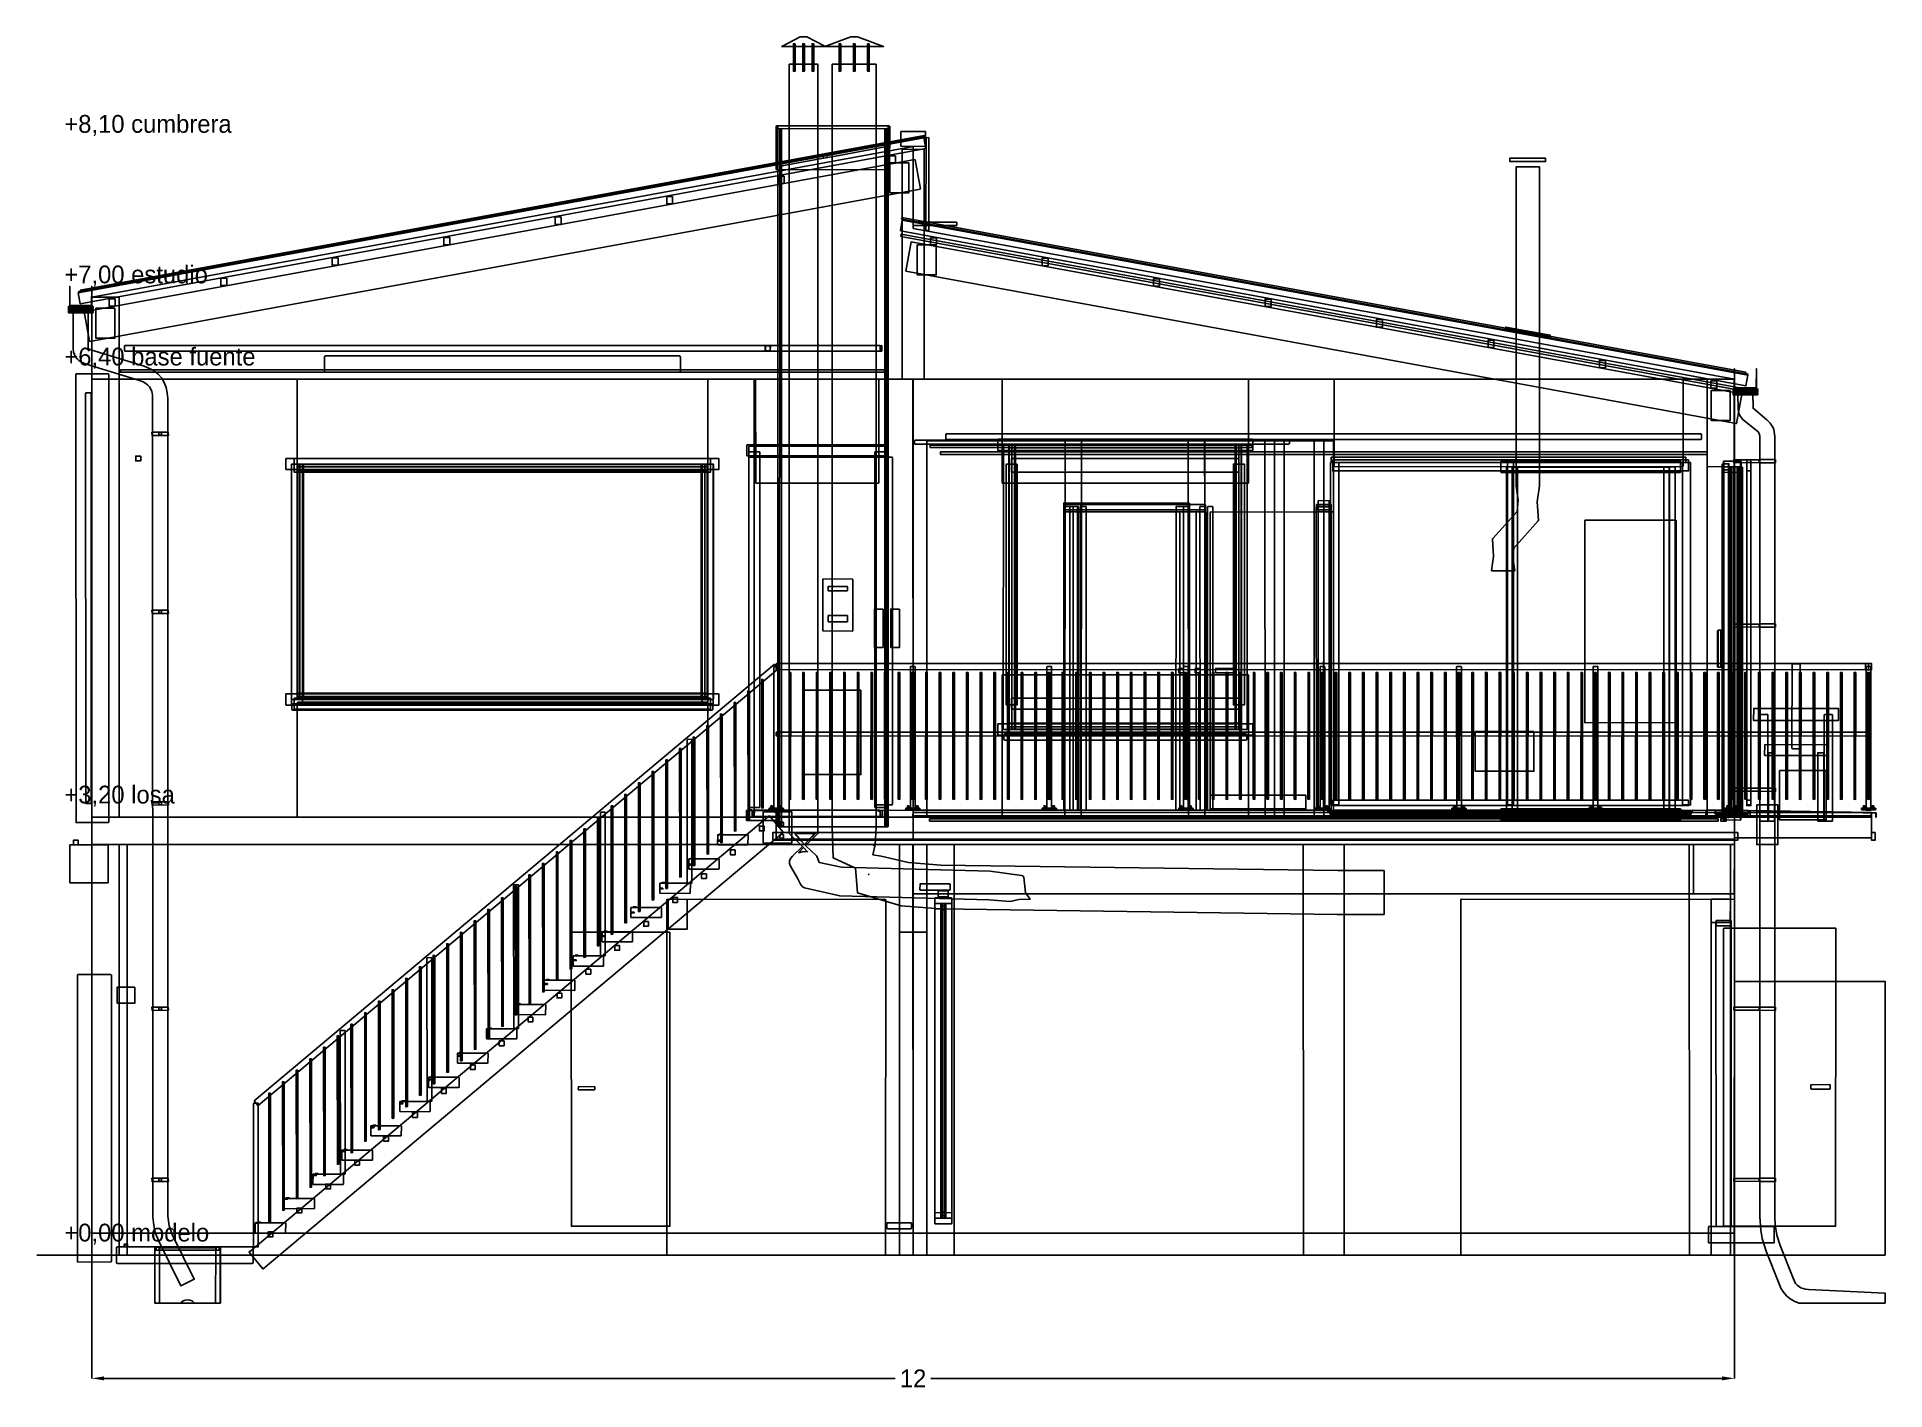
# Model space of a CAD drawing. Header units: metres. Extents: x 319.6 to 373.1, y -1 to 8.9.
# Drawn here: x 319.6 to 333.1, y -0.99 to 8.9 of the extents above; entities that cross this region are included whole.
import ezdxf

# ---------------------------------------------------------------- set-up
doc = ezdxf.new("R2010")
doc.units = ezdxf.units.M
for name, color, linetype in [('COTAS', 4, 'Continuous'), ('TEXTOS', 7, 'Continuous'), ('VISTA', 8, 'Continuous')]:
    doc.layers.add(name, color=color, linetype=linetype)
doc.dimstyles.get("Standard").update_dxf_attribs({"dimtxt": 2.5, "dimasz": 2.5, "dimexe": 1.25, "dimexo": 0.625, "dimtad": 1, "dimcen": 2.5, "dimazin": 3, "dimtfac": 1, "dimtmove": 0, "dimatfit": 3})

msp = doc.modelspace()

# ---------------------------------------------------------------- texts
at = {"layer": 'TEXTOS'}
for s, p in [('+8,10 cumbrera', (319.8, 8.2)), ('+7,00 estudio', (319.8, 7.1)), ('+6,40 base fuente', (319.8, 6.5)), ('+3,20 losa', (319.8, 3.3)), ('+0,00 modelo', (319.8, 0.1))]:
    msp.add_text(s, height=0.13, dxfattribs=at).set_placement(p)

# ---------------------------------------------------------------- blocks, each defined once
blk = doc.blocks.new('_CLOSEDFILLED')
at = {"color": 0, "linetype": 'BYBLOCK'}
blk.add_solid([(-1, 0.16), (0, 0), (-1, -0.16)], dxfattribs=at)
blk = doc.blocks.new('*D1')
for p, q in [((320, 0), (320, -0.9)), ((332, 0), (332, -0.9)), ((320.09, -0.9), (325.87, -0.9)), ((326.13, -0.9), (331.91, -0.9))]:
    blk.add_line(p, q)
at = {"layer": 'Defpoints'}
for p in [(320, 0), (332, 0), (320, -0.9)]:
    blk.add_point(p, dxfattribs=at)
at = {"layer": 'COTAS', "xscale": 0.09, "yscale": 0.09, "rotation": 180}
blk.add_blockref('_CLOSEDFILLED', (320, -0.9), dxfattribs=at)
at = {"layer": 'COTAS', "xscale": 0.09, "yscale": 0.09}
blk.add_blockref('_CLOSEDFILLED', (332, -0.9), dxfattribs=at)
at = {"layer": 'COTAS', "insert": (326, -0.9), "char_height": 0.13, "attachment_point": 5}
blk.add_mtext('12', dxfattribs=at)

# ---------------------------------------------------------------- dimensions: what is measured, and where the dimension line sits
at = {"layer": 'COTAS'}
dim = msp.add_linear_dim(base=(320, -0.9), p1=(320, 0), p2=(332, 0), dimstyle='Standard', override={"dimtxt": 0.13, "dimasz": 0.09}, dxfattribs=at)
dim.commit()
dim.dimension.update_dxf_attribs({"geometry": '*D1', "text_midpoint": (326, -0.9)})

# ---------------------------------------------------------------- linework, layer by layer
at = {"layer": 'VISTA'}
msp.add_line((319.6, 0), (333.1, 0), dxfattribs=at)
for points in [[(325.225, 8.9), (325.36, 8.83), (325.04, 8.83), (325.175, 8.9), (325.225, 8.9)], [(325.138, 8.85), (325.138, 8.65), (325.126, 8.65), (325.126, 8.85), (325.138, 8.85)], [(325.206, 8.85), (325.206, 8.65), (325.194, 8.65), (325.194, 8.85), (325.206, 8.85)], [(325.274, 8.85), (325.274, 8.65), (325.262, 8.65), (325.262, 8.85), (325.274, 8.85)], [(325.595, 8.9), (325.785, 8.83), (325.355, 8.83), (325.545, 8.9), (325.595, 8.9)], [(325.472, 8.85), (325.472, 8.65), (325.46, 8.65), (325.46, 8.85), (325.472, 8.85)], [(325.576, 8.85), (325.576, 8.65), (325.564, 8.65), (325.564, 8.85), (325.576, 8.85)], [(325.68, 8.85), (325.68, 8.65), (325.668, 8.65), (325.668, 8.85), (325.68, 8.85)], [(325.155, 2.754), (325.103, 2.846), (325.096, 2.862), (325.097, 2.88), (325.105, 2.898), (325.119, 2.914), (325.193, 2.986), (325.095, 3.08), (325.095, 8.7), (325.305, 8.7), (325.305, 3.08), (325.215, 2.994), (325.297, 2.914), (325.315, 2.87), (325.476, 2.835), (326.564, 2.805), (326.791, 2.775), (326.801, 2.772), (326.808, 2.762), (326.82, 2.647), (326.855, 2.6), (326.773, 2.599), (326.709, 2.585), (326.556, 2.595), (325.464, 2.625), (325.208, 2.684), (325.19, 2.694), (325.177, 2.71), (325.155, 2.754)], [(325.73, 8.7), (325.73, 3.13), (325.723, 2.998), (325.707, 2.925), (325.767, 2.914), (325.967, 2.868), (326.203, 2.85), (329.102, 2.81), (329.44, 2.81), (329.44, 2.49), (329.098, 2.49), (326.197, 2.53), (325.913, 2.552), (325.593, 2.646), (325.579, 2.828), (325.417, 2.902), (325.41, 3.13), (325.41, 8.7), (325.73, 8.7)], [(325.013, 8.249), (325.012, 7.93), (325.001, 7.931), (325.001, 8.25), (325.013, 8.249)], [(325.824, 8.25), (325.825, 7.931), (325.006, 7.93), (325.005, 8.25), (325.824, 8.25)], [(325.829, 8.249), (325.828, 7.93), (325.817, 7.931), (325.817, 8.25), (325.829, 8.249)], [(326.079, 8.17), (319.902, 7.037), (319.902, 7.038), (326.079, 8.17)], [(319.902, 7.03), (326.079, 8.162), (326.093, 8.084), (319.916, 6.951), (319.902, 7.03)], [(326.081, 8.181), (326.083, 8.179), (326.084, 8.171), (326.083, 8.169), (319.919, 7.039), (319.917, 7.041), (319.916, 7.05), (326.081, 8.181)], [(326.081, 8.181), (326.083, 8.179), (326.084, 8.171), (326.083, 8.169), (319.919, 7.039), (319.917, 7.041), (319.916, 7.05), (326.081, 8.181)], [(326.081, 8.181), (326.083, 8.179), (326.084, 8.171), (326.083, 8.169), (319.919, 7.039), (319.917, 7.041), (319.916, 7.05), (326.081, 8.181)], [(326.081, 8.181), (326.083, 8.179), (326.084, 8.171), (326.083, 8.169), (319.919, 7.039), (319.917, 7.041), (319.916, 7.05), (326.081, 8.181)], [(326.081, 8.181), (326.083, 8.179), (326.084, 8.171), (326.083, 8.169), (319.919, 7.039), (319.917, 7.041), (319.916, 7.05), (326.081, 8.181)], [(326.081, 8.181), (326.083, 8.179), (326.084, 8.171), (326.083, 8.169), (319.919, 7.039), (319.917, 7.041), (319.916, 7.05), (326.081, 8.181)], [(326.081, 8.181), (326.083, 8.179), (326.084, 8.171), (326.083, 8.169), (319.919, 7.039), (319.917, 7.041), (319.916, 7.05), (326.081, 8.181)], [(326.081, 8.181), (326.083, 8.179), (326.084, 8.171), (326.083, 8.169), (319.919, 7.039), (319.917, 7.041), (319.916, 7.05), (326.081, 8.181)], [(326.081, 8.181), (326.083, 8.179), (326.084, 8.171), (326.083, 8.169), (319.919, 7.039), (319.917, 7.041), (319.916, 7.05), (326.081, 8.181)], [(326.081, 8.181), (326.083, 8.179), (326.084, 8.171), (326.083, 8.169), (319.919, 7.039), (319.917, 7.041), (319.916, 7.05), (326.081, 8.181)], [(326.081, 8.181), (326.083, 8.179), (326.084, 8.171), (326.083, 8.169), (319.919, 7.039), (319.917, 7.041), (319.916, 7.05), (326.081, 8.181)], [(326.081, 8.181), (326.083, 8.179), (326.084, 8.171), (326.083, 8.169), (319.919, 7.039), (319.917, 7.041), (319.916, 7.05), (326.081, 8.181)], [(326.081, 8.181), (326.083, 8.179), (326.084, 8.171), (326.083, 8.169), (319.919, 7.039), (319.917, 7.041), (319.916, 7.05), (326.081, 8.181)], [(326.081, 8.181), (326.083, 8.179), (326.084, 8.171), (326.083, 8.169), (319.919, 7.039), (319.917, 7.041), (319.916, 7.05), (326.081, 8.181)], [(326.081, 8.181), (326.083, 8.179), (326.084, 8.171), (326.083, 8.169), (319.919, 7.039), (319.917, 7.041), (319.916, 7.05), (326.081, 8.181)], [(326.081, 8.181), (326.083, 8.179), (326.084, 8.171), (326.083, 8.169), (319.919, 7.039), (319.917, 7.041), (319.916, 7.05), (326.081, 8.181)], [(326.081, 8.181), (326.083, 8.179), (326.084, 8.171), (326.083, 8.169), (319.919, 7.039), (319.917, 7.041), (319.916, 7.05), (326.081, 8.181)], [(326.081, 8.181), (326.083, 8.179), (326.084, 8.171), (326.083, 8.169), (319.919, 7.039), (319.917, 7.041), (319.916, 7.05), (326.081, 8.181)], [(326.081, 8.181), (326.083, 8.179), (326.084, 8.171), (326.083, 8.169), (319.919, 7.039), (319.917, 7.041), (319.916, 7.05), (326.081, 8.181)], [(326.081, 8.181), (326.083, 8.179), (326.084, 8.171), (326.083, 8.169), (319.919, 7.039), (319.917, 7.041), (319.916, 7.05), (326.081, 8.181)], [(326.081, 8.181), (326.083, 8.179), (326.084, 8.171), (326.083, 8.169), (319.919, 7.039), (319.917, 7.041), (319.916, 7.05), (326.081, 8.181)], [(326.081, 8.181), (326.083, 8.179), (326.084, 8.171), (326.083, 8.169), (319.919, 7.039), (319.917, 7.041), (319.916, 7.05), (326.081, 8.181)], [(326.081, 8.181), (326.083, 8.179), (326.084, 8.171), (326.083, 8.169), (319.919, 7.039), (319.917, 7.041), (319.916, 7.05), (326.081, 8.181)], [(326.081, 8.181), (326.083, 8.179), (326.084, 8.171), (326.083, 8.169), (319.919, 7.039), (319.917, 7.041), (319.916, 7.05), (326.081, 8.181)], [(326.081, 8.181), (326.083, 8.179), (326.084, 8.171), (326.083, 8.169), (319.919, 7.039), (319.917, 7.041), (319.916, 7.05), (326.081, 8.181)], [(326.081, 8.181), (326.083, 8.179), (326.084, 8.171), (326.083, 8.169), (319.919, 7.039), (319.917, 7.041), (319.916, 7.05), (326.081, 8.181)], [(326.081, 8.181), (326.083, 8.179), (326.084, 8.171), (326.083, 8.169), (319.919, 7.039), (319.917, 7.041), (319.916, 7.05), (326.081, 8.181)], [(326.081, 8.181), (326.083, 8.179), (326.084, 8.171), (326.083, 8.169), (319.919, 7.039), (319.917, 7.041), (319.916, 7.05), (326.081, 8.181)], [(326.081, 8.181), (326.083, 8.179), (326.084, 8.171), (326.083, 8.169), (319.919, 7.039), (319.917, 7.041), (319.916, 7.05), (326.081, 8.181)], [(326.081, 8.181), (326.083, 8.179), (326.084, 8.171), (326.083, 8.169), (319.919, 7.039), (319.917, 7.041), (319.916, 7.05), (326.081, 8.181)], [(326.081, 8.181), (326.083, 8.179), (326.084, 8.171), (326.083, 8.169), (319.919, 7.039), (319.917, 7.041), (319.916, 7.05), (326.081, 8.181)], [(326.081, 8.181), (326.083, 8.179), (326.084, 8.171), (326.083, 8.169), (319.919, 7.039), (319.917, 7.041), (319.916, 7.05), (326.081, 8.181)], [(326.081, 8.181), (326.083, 8.179), (326.084, 8.171), (326.083, 8.169), (319.919, 7.039), (319.917, 7.041), (319.916, 7.05), (326.081, 8.181)], [(326.081, 8.181), (326.083, 8.179), (326.084, 8.171), (326.083, 8.169), (319.919, 7.039), (319.917, 7.041), (319.916, 7.05), (326.081, 8.181)], [(326.081, 8.181), (326.083, 8.179), (326.084, 8.171), (326.083, 8.169), (319.919, 7.039), (319.917, 7.041), (319.916, 7.05), (326.081, 8.181)], [(326.081, 8.181), (326.083, 8.179), (326.084, 8.171), (326.083, 8.169), (319.919, 7.039), (319.917, 7.041), (319.916, 7.05), (326.081, 8.181)], [(326.081, 8.181), (326.083, 8.179), (326.084, 8.171), (326.083, 8.169), (319.919, 7.039), (319.917, 7.041), (319.916, 7.05), (326.081, 8.181)], [(326.081, 8.181), (326.083, 8.179), (326.084, 8.171), (326.083, 8.169), (319.919, 7.039), (319.917, 7.041), (319.916, 7.05), (326.081, 8.181)], [(326.081, 8.181), (326.083, 8.179), (326.084, 8.171), (326.083, 8.169), (319.919, 7.039), (319.917, 7.041), (319.916, 7.05), (326.081, 8.181)], [(326.081, 8.181), (326.083, 8.179), (326.084, 8.171), (326.083, 8.169), (319.919, 7.039), (319.917, 7.041), (319.916, 7.05), (326.081, 8.181)], [(326.081, 8.181), (326.083, 8.179), (326.084, 8.171), (326.083, 8.169), (319.919, 7.039), (319.917, 7.041), (319.916, 7.05), (326.081, 8.181)], [(326.081, 8.181), (326.083, 8.179), (326.084, 8.171), (326.083, 8.169), (319.919, 7.039), (319.917, 7.041), (319.916, 7.05), (326.081, 8.181)], [(326.081, 8.181), (326.083, 8.179), (326.084, 8.171), (326.083, 8.169), (319.919, 7.039), (319.917, 7.041), (319.916, 7.05), (326.081, 8.181)], [(326.081, 8.181), (326.083, 8.179), (326.084, 8.171), (326.083, 8.169), (319.919, 7.039), (319.917, 7.041), (319.916, 7.05), (326.081, 8.181)], [(326.081, 8.181), (326.083, 8.179), (326.084, 8.171), (326.083, 8.169), (319.919, 7.039), (319.917, 7.041), (319.916, 7.05), (326.081, 8.181)], [(325.036, 8.23), (325.038, 8.228), (325.038, 3.132), (325.036, 3.13), (325.014, 3.13), (325.012, 3.132), (325.013, 8.229), (325.036, 8.23)], [(325.803, 8.23), (325.805, 8.228), (325.805, 3.132), (325.803, 3.13), (325.027, 3.13), (325.025, 3.132), (325.026, 8.229), (325.803, 8.23)], [(325.343, 8.03), (325.401, 8.04), (325.433, 8.046), (325.471, 8.053), (325.518, 8.062), (325.624, 8.081), (325.686, 8.093), (325.794, 8.112), (325.795, 8.112), (325.797, 8.097), (325.433, 8.03), (325.346, 8.014), (325.343, 8.03)], [(325.815, 8.23), (325.817, 8.228), (325.817, 3.132), (325.815, 3.13), (325.795, 3.13), (325.793, 3.132), (325.793, 8.229), (325.815, 8.23)], [(325.911, 8.21), (326.09, 8.209), (326.089, 8.1), (325.911, 8.101), (325.911, 8.21)], [(326.114, 8.165), (326.116, 8.163), (326.116, 7.487), (326.114, 7.485), (326.096, 7.485), (326.094, 7.487), (326.095, 8.164), (326.114, 8.165)], [(326.013, 8.004), (326.015, 8.003), (326.054, 7.79), (326.052, 7.788), (319.987, 6.676), (319.985, 6.677), (319.946, 6.891), (326.013, 8.004)], [(326.013, 8.004), (326.015, 8.003), (326.054, 7.79), (326.052, 7.788), (319.987, 6.676), (319.985, 6.677), (319.946, 6.891), (326.013, 8.004)], [(326.013, 8.004), (326.015, 8.003), (326.054, 7.79), (326.052, 7.788), (319.987, 6.676), (319.985, 6.677), (319.946, 6.891), (326.013, 8.004)], [(326.013, 8.004), (326.015, 8.003), (326.054, 7.79), (326.052, 7.788), (319.987, 6.676), (319.985, 6.677), (319.946, 6.891), (326.013, 8.004)], [(326.013, 8.004), (326.015, 8.003), (326.054, 7.79), (326.052, 7.788), (319.987, 6.676), (319.985, 6.677), (319.946, 6.891), (326.013, 8.004)], [(326.013, 8.004), (326.015, 8.003), (326.054, 7.79), (326.052, 7.788), (319.987, 6.676), (319.985, 6.677), (319.946, 6.891), (326.013, 8.004)], [(326.013, 8.004), (326.015, 8.003), (326.054, 7.79), (326.052, 7.788), (319.987, 6.676), (319.985, 6.677), (319.946, 6.891), (326.013, 8.004)], [(326.013, 8.004), (326.015, 8.003), (326.054, 7.79), (326.052, 7.788), (319.987, 6.676), (319.985, 6.677), (319.946, 6.891), (326.013, 8.004)], [(326.013, 8.004), (326.015, 8.003), (326.054, 7.79), (326.052, 7.788), (319.987, 6.676), (319.985, 6.677), (319.946, 6.891), (326.013, 8.004)], [(326.013, 8.004), (326.015, 8.003), (326.054, 7.79), (326.052, 7.788), (319.987, 6.676), (319.985, 6.677), (319.946, 6.891), (326.013, 8.004)], [(326.013, 8.004), (326.015, 8.003), (326.054, 7.79), (326.052, 7.788), (319.987, 6.676), (319.985, 6.677), (319.946, 6.891), (326.013, 8.004)], [(326, 7.5), (332, 6.4), (320, 6.4), (320, 7), (326, 8.1), (326, 7.5)], [(326, 7.5), (332, 6.4), (320, 6.4), (320, 7), (326, 8.1), (326, 7.5)], [(325.027, 7.972), (325.2, 8.003), (325.37, 8.035), (325.373, 8.02), (325.03, 7.956), (325.027, 7.971), (325.027, 7.972)], [(325.027, 7.972), (325.027, 7.972), (325.027, 7.972), (325.027, 7.972)], [(325.278, 8.018), (325.278, 8.018), (325.278, 8.018), (325.278, 8.018)], [(325.471, 8.053), (325.471, 8.053), (325.471, 8.053), (325.471, 8.053)], [(325.686, 8.093), (325.686, 8.093), (325.686, 8.093), (325.686, 8.093)], [(325.707, 8.08), (325.707, 8.08), (325.707, 8.08), (325.707, 8.08)], [(325.872, 8.032), (325.872, 7.979), (325.828, 7.979), (325.828, 8.032), (325.872, 8.032)], [(325.969, 7.981), (325.969, 7.762), (325.831, 7.762), (325.831, 7.981), (325.969, 7.981)], [(326.078, 8.08), (326.08, 8.078), (326.08, 6.402), (326.078, 6.4), (325.922, 6.4), (325.92, 6.402), (325.921, 8.079), (326.078, 8.08)], [(330.62, 8.015), (330.62, 7.99), (330.36, 7.99), (330.36, 8.015), (330.62, 8.015)], [(325.058, 7.883), (325.058, 7.829), (325.014, 7.829), (325.014, 7.883), (325.058, 7.883)], [(330.225, 5), (330.241, 5.107), (330.232, 5.23), (330.234, 5.237), (330.412, 5.434), (330.42, 5.515), (330.405, 5.62), (330.405, 7.95), (330.575, 7.95), (330.575, 5.62), (330.559, 5.504), (330.569, 5.371), (330.567, 5.364), (330.388, 5.165), (330.38, 5.096), (330.395, 5), (330.225, 5)], [(324.243, 7.734), (324.243, 7.68), (324.2, 7.68), (324.2, 7.734), (324.243, 7.734)], [(323.429, 7.585), (323.429, 7.531), (323.385, 7.531), (323.385, 7.585), (323.429, 7.585)], [(325.907, 7.484), (325.921, 7.562), (332.098, 6.43), (332.084, 6.351), (325.907, 7.484)], [(325.919, 7.581), (332.083, 6.451), (332.084, 6.449), (332.083, 6.441), (332.081, 6.439), (325.917, 7.569), (325.916, 7.571), (325.917, 7.579), (325.919, 7.581)], [(325.919, 7.581), (332.083, 6.451), (332.084, 6.449), (332.083, 6.441), (332.081, 6.439), (325.917, 7.569), (325.916, 7.571), (325.917, 7.579), (325.919, 7.581)], [(325.919, 7.581), (332.083, 6.451), (332.084, 6.449), (332.083, 6.441), (332.081, 6.439), (325.917, 7.569), (325.916, 7.571), (325.917, 7.579), (325.919, 7.581)], [(325.919, 7.581), (332.083, 6.451), (332.084, 6.449), (332.083, 6.441), (332.081, 6.439), (325.917, 7.569), (325.916, 7.571), (325.917, 7.579), (325.919, 7.581)], [(325.919, 7.581), (332.083, 6.451), (332.084, 6.449), (332.083, 6.441), (332.081, 6.439), (325.917, 7.569), (325.916, 7.571), (325.917, 7.579), (325.919, 7.581)], [(325.919, 7.581), (332.083, 6.451), (332.084, 6.449), (332.083, 6.441), (332.081, 6.439), (325.917, 7.569), (325.916, 7.571), (325.917, 7.579), (325.919, 7.581)], [(325.919, 7.581), (332.083, 6.451), (332.084, 6.449), (332.083, 6.441), (332.081, 6.439), (325.917, 7.569), (325.916, 7.571), (325.917, 7.579), (325.919, 7.581)], [(325.919, 7.581), (332.083, 6.451), (332.084, 6.449), (332.083, 6.441), (332.081, 6.439), (325.917, 7.569), (325.916, 7.571), (325.917, 7.579), (325.919, 7.581)], [(325.919, 7.581), (332.083, 6.451), (332.084, 6.449), (332.083, 6.441), (332.081, 6.439), (325.917, 7.569), (325.916, 7.571), (325.917, 7.579), (325.919, 7.581)], [(325.919, 7.581), (332.083, 6.451), (332.084, 6.449), (332.083, 6.441), (332.081, 6.439), (325.917, 7.569), (325.916, 7.571), (325.917, 7.579), (325.919, 7.581)], [(325.919, 7.581), (332.083, 6.451), (332.084, 6.449), (332.083, 6.441), (332.081, 6.439), (325.917, 7.569), (325.916, 7.571), (325.917, 7.579), (325.919, 7.581)], [(325.919, 7.581), (332.083, 6.451), (332.084, 6.449), (332.083, 6.441), (332.081, 6.439), (325.917, 7.569), (325.916, 7.571), (325.917, 7.579), (325.919, 7.581)], [(325.919, 7.581), (332.083, 6.451), (332.084, 6.449), (332.083, 6.441), (332.081, 6.439), (325.917, 7.569), (325.916, 7.571), (325.917, 7.579), (325.919, 7.581)], [(325.919, 7.581), (332.083, 6.451), (332.084, 6.449), (332.083, 6.441), (332.081, 6.439), (325.917, 7.569), (325.916, 7.571), (325.917, 7.579), (325.919, 7.581)], [(325.919, 7.581), (332.083, 6.451), (332.084, 6.449), (332.083, 6.441), (332.081, 6.439), (325.917, 7.569), (325.916, 7.571), (325.917, 7.579), (325.919, 7.581)], [(325.919, 7.581), (332.083, 6.451), (332.084, 6.449), (332.083, 6.441), (332.081, 6.439), (325.917, 7.569), (325.916, 7.571), (325.917, 7.579), (325.919, 7.581)], [(325.919, 7.581), (332.083, 6.451), (332.084, 6.449), (332.083, 6.441), (332.081, 6.439), (325.917, 7.569), (325.916, 7.571), (325.917, 7.579), (325.919, 7.581)], [(325.919, 7.581), (332.083, 6.451), (332.084, 6.449), (332.083, 6.441), (332.081, 6.439), (325.917, 7.569), (325.916, 7.571), (325.917, 7.579), (325.919, 7.581)], [(325.919, 7.581), (332.083, 6.451), (332.084, 6.449), (332.083, 6.441), (332.081, 6.439), (325.917, 7.569), (325.916, 7.571), (325.917, 7.579), (325.919, 7.581)], [(325.919, 7.581), (332.083, 6.451), (332.084, 6.449), (332.083, 6.441), (332.081, 6.439), (325.917, 7.569), (325.916, 7.571), (325.917, 7.579), (325.919, 7.581)], [(325.919, 7.581), (332.083, 6.451), (332.084, 6.449), (332.083, 6.441), (332.081, 6.439), (325.917, 7.569), (325.916, 7.571), (325.917, 7.579), (325.919, 7.581)], [(325.919, 7.581), (332.083, 6.451), (332.084, 6.449), (332.083, 6.441), (332.081, 6.439), (325.917, 7.569), (325.916, 7.571), (325.917, 7.579), (325.919, 7.581)], [(325.919, 7.581), (332.083, 6.451), (332.084, 6.449), (332.083, 6.441), (332.081, 6.439), (325.917, 7.569), (325.916, 7.571), (325.917, 7.579), (325.919, 7.581)], [(325.919, 7.581), (332.083, 6.451), (332.084, 6.449), (332.083, 6.441), (332.081, 6.439), (325.917, 7.569), (325.916, 7.571), (325.917, 7.579), (325.919, 7.581)], [(325.919, 7.581), (332.083, 6.451), (332.084, 6.449), (332.083, 6.441), (332.081, 6.439), (325.917, 7.569), (325.916, 7.571), (325.917, 7.579), (325.919, 7.581)], [(325.919, 7.581), (332.083, 6.451), (332.084, 6.449), (332.083, 6.441), (332.081, 6.439), (325.917, 7.569), (325.916, 7.571), (325.917, 7.579), (325.919, 7.581)], [(325.919, 7.581), (332.083, 6.451), (332.084, 6.449), (332.083, 6.441), (332.081, 6.439), (325.917, 7.569), (325.916, 7.571), (325.917, 7.579), (325.919, 7.581)], [(325.919, 7.581), (332.083, 6.451), (332.084, 6.449), (332.083, 6.441), (332.081, 6.439), (325.917, 7.569), (325.916, 7.571), (325.917, 7.579), (325.919, 7.581)], [(325.919, 7.581), (332.083, 6.451), (332.084, 6.449), (332.083, 6.441), (332.081, 6.439), (325.917, 7.569), (325.916, 7.571), (325.917, 7.579), (325.919, 7.581)], [(325.919, 7.581), (332.083, 6.451), (332.084, 6.449), (332.083, 6.441), (332.081, 6.439), (325.917, 7.569), (325.916, 7.571), (325.917, 7.579), (325.919, 7.581)], [(325.919, 7.581), (332.083, 6.451), (332.084, 6.449), (332.083, 6.441), (332.081, 6.439), (325.917, 7.569), (325.916, 7.571), (325.917, 7.579), (325.919, 7.581)], [(325.919, 7.581), (332.083, 6.451), (332.084, 6.449), (332.083, 6.441), (332.081, 6.439), (325.917, 7.569), (325.916, 7.571), (325.917, 7.579), (325.919, 7.581)], [(325.919, 7.581), (332.083, 6.451), (332.084, 6.449), (332.083, 6.441), (332.081, 6.439), (325.917, 7.569), (325.916, 7.571), (325.917, 7.579), (325.919, 7.581)], [(325.919, 7.581), (332.083, 6.451), (332.084, 6.449), (332.083, 6.441), (332.081, 6.439), (325.917, 7.569), (325.916, 7.571), (325.917, 7.579), (325.919, 7.581)], [(325.919, 7.581), (332.083, 6.451), (332.084, 6.449), (332.083, 6.441), (332.081, 6.439), (325.917, 7.569), (325.916, 7.571), (325.917, 7.579), (325.919, 7.581)], [(325.919, 7.581), (332.083, 6.451), (332.084, 6.449), (332.083, 6.441), (332.081, 6.439), (325.917, 7.569), (325.916, 7.571), (325.917, 7.579), (325.919, 7.581)], [(325.919, 7.581), (332.083, 6.451), (332.084, 6.449), (332.083, 6.441), (332.081, 6.439), (325.917, 7.569), (325.916, 7.571), (325.917, 7.579), (325.919, 7.581)], [(325.919, 7.581), (332.083, 6.451), (332.084, 6.449), (332.083, 6.441), (332.081, 6.439), (325.917, 7.569), (325.916, 7.571), (325.917, 7.579), (325.919, 7.581)], [(325.919, 7.581), (332.083, 6.451), (332.084, 6.449), (332.083, 6.441), (332.081, 6.439), (325.917, 7.569), (325.916, 7.571), (325.917, 7.579), (325.919, 7.581)], [(325.919, 7.581), (332.083, 6.451), (332.084, 6.449), (332.083, 6.441), (332.081, 6.439), (325.917, 7.569), (325.916, 7.571), (325.917, 7.579), (325.919, 7.581)], [(325.919, 7.581), (332.083, 6.451), (332.084, 6.449), (332.083, 6.441), (332.081, 6.439), (325.917, 7.569), (325.916, 7.571), (325.917, 7.579), (325.919, 7.581)], [(325.919, 7.581), (332.083, 6.451), (332.084, 6.449), (332.083, 6.441), (332.081, 6.439), (325.917, 7.569), (325.916, 7.571), (325.917, 7.579), (325.919, 7.581)], [(325.919, 7.581), (332.083, 6.451), (332.084, 6.449), (332.083, 6.441), (332.081, 6.439), (325.917, 7.569), (325.916, 7.571), (325.917, 7.579), (325.919, 7.581)], [(325.919, 7.581), (332.083, 6.451), (332.084, 6.449), (332.083, 6.441), (332.081, 6.439), (325.917, 7.569), (325.916, 7.571), (325.917, 7.579), (325.919, 7.581)], [(325.919, 7.581), (332.083, 6.451), (332.084, 6.449), (332.083, 6.441), (332.081, 6.439), (325.917, 7.569), (325.916, 7.571), (325.917, 7.579), (325.919, 7.581)], [(325.921, 7.57), (325.921, 7.57), (332.098, 6.437), (325.921, 7.57)], [(322.615, 7.435), (322.615, 7.381), (322.571, 7.381), (322.571, 7.435), (322.615, 7.435)], [(325.91, 7.443), (325.913, 7.46), (332.09, 6.327), (332.087, 6.31), (325.91, 7.443)], [(326.318, 7.548), (326.32, 7.545), (326.32, 7.524), (326.318, 7.522), (326.002, 7.522), (326, 7.524), (326.001, 7.547), (326.318, 7.548)], [(326.172, 7.432), (326.172, 7.379), (326.128, 7.379), (326.128, 7.432), (326.172, 7.432)], [(325.987, 7.404), (332.052, 6.292), (332.054, 6.29), (332.015, 6.077), (332.013, 6.076), (325.948, 7.188), (325.946, 7.19), (325.985, 7.403), (325.987, 7.404)], [(325.987, 7.404), (332.052, 6.292), (332.054, 6.29), (332.015, 6.077), (332.013, 6.076), (325.948, 7.188), (325.946, 7.19), (325.985, 7.403), (325.987, 7.404)], [(325.987, 7.404), (332.052, 6.292), (332.054, 6.29), (332.015, 6.077), (332.013, 6.076), (325.948, 7.188), (325.946, 7.19), (325.985, 7.403), (325.987, 7.404)], [(325.987, 7.404), (332.052, 6.292), (332.054, 6.29), (332.015, 6.077), (332.013, 6.076), (325.948, 7.188), (325.946, 7.19), (325.985, 7.403), (325.987, 7.404)], [(325.987, 7.404), (332.052, 6.292), (332.054, 6.29), (332.015, 6.077), (332.013, 6.076), (325.948, 7.188), (325.946, 7.19), (325.985, 7.403), (325.987, 7.404)], [(325.987, 7.404), (332.052, 6.292), (332.054, 6.29), (332.015, 6.077), (332.013, 6.076), (325.948, 7.188), (325.946, 7.19), (325.985, 7.403), (325.987, 7.404)], [(325.987, 7.404), (332.052, 6.292), (332.054, 6.29), (332.015, 6.077), (332.013, 6.076), (325.948, 7.188), (325.946, 7.19), (325.985, 7.403), (325.987, 7.404)], [(325.987, 7.404), (332.052, 6.292), (332.054, 6.29), (332.015, 6.077), (332.013, 6.076), (325.948, 7.188), (325.946, 7.19), (325.985, 7.403), (325.987, 7.404)], [(325.987, 7.404), (332.052, 6.292), (332.054, 6.29), (332.015, 6.077), (332.013, 6.076), (325.948, 7.188), (325.946, 7.19), (325.985, 7.403), (325.987, 7.404)], [(325.987, 7.404), (332.052, 6.292), (332.054, 6.29), (332.015, 6.077), (332.013, 6.076), (325.948, 7.188), (325.946, 7.19), (325.985, 7.403), (325.987, 7.404)], [(325.987, 7.404), (332.052, 6.292), (332.054, 6.29), (332.015, 6.077), (332.013, 6.076), (325.948, 7.188), (325.946, 7.19), (325.985, 7.403), (325.987, 7.404)], [(326.169, 7.381), (326.169, 7.162), (326.031, 7.162), (326.031, 7.381), (326.169, 7.381)], [(321.8, 7.286), (321.8, 7.232), (321.757, 7.232), (321.757, 7.286), (321.8, 7.286)], [(326.986, 7.283), (326.986, 7.229), (326.942, 7.229), (326.942, 7.283), (326.986, 7.283)], [(319.84, 6.895), (319.84, 7.078), (319.841, 6.939), (319.999, 6.939), (320, 7.078), (320, 6.895), (319.84, 6.895)], [(320.986, 7.137), (320.986, 7.083), (320.942, 7.083), (320.942, 7.137), (320.986, 7.137)], [(327.8, 7.134), (327.8, 7.08), (327.757, 7.08), (327.757, 7.134), (327.8, 7.134)], [(320.009, 6.933), (320.01, 6.926), (319.831, 6.925), (319.83, 6.932), (320.009, 6.933)], [(320.009, 6.928), (320.01, 6.921), (319.831, 6.92), (319.83, 6.928), (320.009, 6.928)], [(320.009, 6.922), (320.01, 6.915), (319.831, 6.914), (319.83, 6.922), (320.009, 6.922)], [(320.009, 6.916), (320.01, 6.909), (319.831, 6.908), (319.83, 6.916), (320.009, 6.916)], [(320.009, 6.91), (320.01, 6.903), (319.831, 6.902), (319.83, 6.91), (320.009, 6.91)], [(320.009, 6.904), (320.01, 6.897), (319.831, 6.896), (319.83, 6.904), (320.009, 6.904)], [(320.009, 6.898), (320.01, 6.891), (319.831, 6.89), (319.83, 6.898), (320.009, 6.898)], [(320.009, 6.892), (320.01, 6.885), (319.831, 6.884), (319.83, 6.892), (320.009, 6.892)], [(319.865, 6.897), (319.975, 6.897), (319.975, 6.623), (319.993, 6.615), (320.383, 6.494), (320.421, 6.479), (320.455, 6.46), (320.485, 6.436), (320.511, 6.408), (320.53, 6.375), (320.544, 6.339), (320.552, 6.301), (320.555, 6.26), (320.555, 0.284), (320.565, 0.215), (320.587, 0.15), (320.749, -0.176), (320.651, -0.224), (320.487, 0.107), (320.466, 0.162), (320.459, 0.19), (320.453, 0.219), (320.446, 0.278), (320.445, 6.26), (320.444, 6.286), (320.439, 6.309), (320.432, 6.327), (320.422, 6.343), (320.41, 6.357), (320.395, 6.369), (320.375, 6.38), (320.35, 6.389), (319.96, 6.51), (319.925, 6.525), (319.909, 6.535), (319.896, 6.547), (319.88, 6.566), (319.873, 6.581), (319.868, 6.596), (319.865, 6.621), (319.865, 6.897)], [(320.198, 7), (320.2, 6.998), (320.2, 6.402), (320.198, 6.4), (320.002, 6.4), (320, 6.402), (320.001, 6.999), (320.198, 7)], [(320.169, 6.918), (320.169, 6.699), (320.031, 6.699), (320.031, 6.918), (320.169, 6.918)], [(320.172, 6.987), (320.172, 6.934), (320.128, 6.934), (320.128, 6.987), (320.172, 6.987)], [(328.615, 6.985), (328.615, 6.931), (328.571, 6.931), (328.571, 6.985), (328.615, 6.985)], [(329.429, 6.835), (329.429, 6.781), (329.385, 6.781), (329.385, 6.835), (329.429, 6.835)], [(330.327, 6.766), (330.329, 6.781), (330.654, 6.721), (330.65, 6.707), (330.565, 6.722), (330.327, 6.766)], [(324.918, 6.645), (324.92, 6.643), (324.92, 6.607), (324.918, 6.605), (320.242, 6.605), (320.24, 6.607), (320.24, 6.644), (324.918, 6.645)], [(320.242, 6.645), (325.758, 6.645), (325.76, 6.643), (325.76, 6.607), (325.758, 6.605), (320.242, 6.605), (320.24, 6.607), (320.24, 6.643), (320.242, 6.645)], [(320.242, 6.645), (325.758, 6.645), (325.76, 6.643), (325.76, 6.607), (325.758, 6.605), (320.242, 6.605), (320.24, 6.607), (320.24, 6.643), (320.242, 6.645)], [(320.242, 6.645), (325.758, 6.645), (325.76, 6.643), (325.76, 6.607), (325.758, 6.605), (320.242, 6.605), (320.24, 6.607), (320.24, 6.643), (320.242, 6.645)], [(320.242, 6.645), (325.758, 6.645), (325.76, 6.643), (325.76, 6.607), (325.758, 6.605), (320.242, 6.605), (320.24, 6.607), (320.24, 6.643), (320.242, 6.645)], [(320.242, 6.645), (325.758, 6.645), (325.76, 6.643), (325.76, 6.607), (325.758, 6.605), (320.242, 6.605), (320.24, 6.607), (320.24, 6.643), (320.242, 6.645)], [(320.242, 6.645), (325.758, 6.645), (325.76, 6.643), (325.76, 6.607), (325.758, 6.605), (320.242, 6.605), (320.24, 6.607), (320.24, 6.643), (320.242, 6.645)], [(320.242, 6.645), (325.758, 6.645), (325.76, 6.643), (325.76, 6.607), (325.758, 6.605), (320.242, 6.605), (320.24, 6.607), (320.24, 6.643), (320.242, 6.645)], [(320.242, 6.645), (325.758, 6.645), (325.76, 6.643), (325.76, 6.607), (325.758, 6.605), (320.242, 6.605), (320.24, 6.607), (320.24, 6.643), (320.242, 6.645)], [(320.242, 6.645), (325.758, 6.645), (325.76, 6.643), (325.76, 6.607), (325.758, 6.605), (320.242, 6.605), (320.24, 6.607), (320.24, 6.643), (320.242, 6.645)], [(320.242, 6.645), (325.758, 6.645), (325.76, 6.643), (325.76, 6.607), (325.758, 6.605), (320.242, 6.605), (320.24, 6.607), (320.24, 6.643), (320.242, 6.645)], [(320.242, 6.645), (325.758, 6.645), (325.76, 6.643), (325.76, 6.607), (325.758, 6.605), (320.242, 6.605), (320.24, 6.607), (320.24, 6.643), (320.242, 6.645)], [(320.242, 6.645), (325.758, 6.645), (325.76, 6.643), (325.76, 6.607), (325.758, 6.605), (320.242, 6.605), (320.24, 6.607), (320.24, 6.643), (320.242, 6.645)], [(324.957, 6.644), (324.957, 6.606), (324.923, 6.606), (324.923, 6.644), (324.957, 6.644)], [(325.771, 6.645), (325.772, 6.643), (325.772, 6.607), (325.771, 6.605), (324.959, 6.605), (324.957, 6.607), (324.958, 6.644), (325.771, 6.645)], [(330.243, 6.686), (330.243, 6.632), (330.2, 6.632), (330.2, 6.686), (330.243, 6.686)], [(330.554, 6.724), (330.554, 6.724), (330.554, 6.724), (330.554, 6.724)], [(321.7, 6.459), (321.7, 6.561), (321.703, 6.567), (321.709, 6.57), (324.291, 6.57), (324.297, 6.567), (324.3, 6.561), (324.3, 6.459), (324.297, 6.453), (324.291, 6.45), (321.709, 6.45), (321.703, 6.453), (321.7, 6.459)], [(321.7, 6.459), (321.7, 6.561), (321.703, 6.567), (321.709, 6.57), (324.291, 6.57), (324.297, 6.567), (324.3, 6.561), (324.3, 6.459), (324.297, 6.453), (324.291, 6.45), (321.709, 6.45), (321.703, 6.453), (321.7, 6.459)], [(321.7, 6.459), (321.7, 6.561), (321.703, 6.567), (321.709, 6.57), (324.291, 6.57), (324.297, 6.567), (324.3, 6.561), (324.3, 6.459), (324.297, 6.453), (324.291, 6.45), (321.709, 6.45), (321.703, 6.453), (321.7, 6.459)], [(321.7, 6.459), (321.7, 6.561), (321.703, 6.567), (321.709, 6.57), (324.291, 6.57), (324.297, 6.567), (324.3, 6.561), (324.3, 6.459), (324.297, 6.453), (324.291, 6.45), (321.709, 6.45), (321.703, 6.453), (321.7, 6.459)], [(321.7, 6.459), (321.7, 6.561), (321.703, 6.567), (321.709, 6.57), (324.291, 6.57), (324.297, 6.567), (324.3, 6.561), (324.3, 6.459), (324.297, 6.453), (324.291, 6.45), (321.709, 6.45), (321.703, 6.453), (321.7, 6.459)], [(331.058, 6.537), (331.058, 6.483), (331.014, 6.483), (331.014, 6.537), (331.058, 6.537)], [(319.885, 6.436), (319.889, 6.44), (320.12, 6.44), (320.125, 6.436), (320.125, 3.164), (320.12, 3.16), (319.886, 3.161), (319.885, 6.436)], [(320, 6.396), (320.002, 6.399), (325.995, 6.4), (325.999, 6.398), (326, 3.204), (325.998, 3.201), (320.001, 3.201), (320, 6.396)], [(320, 6.396), (320.005, 6.4), (320.195, 6.4), (320.2, 6.396), (320.2, 3.204), (320.195, 3.2), (320.001, 3.201), (320, 6.396)], [(325.79, 6.468), (325.79, 6.45), (320.21, 6.45), (320.21, 6.468), (325.79, 6.468)], [(321.5, 6.396), (321.505, 6.4), (324.495, 6.4), (324.5, 6.396), (324.5, 5.764), (324.495, 5.76), (321.501, 5.761), (321.5, 6.396)], [(324.5, 6.396), (324.505, 6.4), (324.836, 6.4), (324.84, 6.396), (324.84, 3.204), (324.836, 3.2), (324.501, 3.201), (324.5, 6.396)], [(324.85, 6.396), (324.852, 6.399), (325.745, 6.4), (325.749, 6.398), (325.75, 5.644), (325.748, 5.641), (324.851, 5.641), (324.85, 6.396)], [(326, 6.396), (326.002, 6.399), (331.995, 6.4), (331.999, 6.398), (332, 3.204), (331.998, 3.201), (326.001, 3.201), (326, 6.396)], [(326.65, 6.396), (326.652, 6.399), (328.445, 6.4), (328.449, 6.398), (328.45, 5.644), (328.448, 5.641), (326.651, 5.641), (326.65, 6.396)], [(329.075, 6.396), (329.079, 6.4), (331.621, 6.4), (331.625, 6.396), (331.625, 5.764), (331.621, 5.76), (329.076, 5.761), (329.075, 6.396)], [(331.8, 6.396), (331.805, 6.4), (331.995, 6.4), (332, 6.396), (332, 3.204), (331.995, 3.2), (331.801, 3.201), (331.8, 6.396)], [(331.8, 6.396), (331.805, 6.4), (331.995, 6.4), (332, 6.396), (332, 5.764), (331.995, 5.76), (331.801, 5.761), (331.8, 6.396)], [(331.8, 6.396), (331.805, 6.4), (331.995, 6.4), (332, 6.396), (332, 3.204), (331.995, 3.2), (331.801, 3.201), (331.8, 6.396)], [(331.8, 6.396), (331.805, 6.4), (331.995, 6.4), (332, 6.396), (332, 3.204), (331.995, 3.2), (331.801, 3.201), (331.8, 6.396)], [(331.872, 6.387), (331.872, 6.334), (331.828, 6.334), (331.828, 6.387), (331.872, 6.387)], [(332, 6.295), (332, 6.476), (332.001, 6.337), (332.159, 6.337), (332.16, 6.476), (332.16, 6.295), (332, 6.295)], [(319.955, 6.298), (319.957, 6.3), (319.993, 6.3), (319.995, 6.298), (319.995, 3.302), (319.993, 3.3), (319.956, 3.301), (319.955, 6.298)], [(331.969, 6.318), (331.969, 6.099), (331.831, 6.099), (331.831, 6.318), (331.969, 6.318)], [(332.169, 6.33), (332.17, 6.323), (331.991, 6.322), (331.99, 6.33), (332.169, 6.33)], [(332.169, 6.324), (332.17, 6.317), (331.991, 6.316), (331.99, 6.324), (332.169, 6.324)], [(332.169, 6.318), (332.17, 6.311), (331.991, 6.31), (331.99, 6.318), (332.169, 6.318)], [(332.169, 6.312), (332.17, 6.305), (331.991, 6.304), (331.99, 6.312), (332.169, 6.312)], [(332.169, 6.306), (332.17, 6.299), (331.991, 6.298), (331.99, 6.306), (332.169, 6.306)], [(332.169, 6.3), (332.17, 6.293), (331.991, 6.292), (331.99, 6.3), (332.169, 6.3)], [(332.169, 6.294), (332.17, 6.287), (331.991, 6.286), (331.99, 6.294), (332.169, 6.294)], [(332.169, 6.293), (332.17, 6.286), (331.991, 6.285), (331.99, 6.293), (332.169, 6.293)], [(332.135, 6.297), (332.136, 6.187), (332.236, 6.104), (332.261, 6.079), (332.28, 6.049), (332.287, 6.033), (332.291, 6.016), (332.295, 5.981), (332.295, 0.279), (332.297, 0.225), (332.31, 0.146), (332.334, 0.07), (332.428, -0.169), (332.447, -0.206), (332.459, -0.219), (332.485, -0.238), (332.519, -0.248), (332.541, -0.251), (333.1, -0.277), (333.1, -0.35), (332.473, -0.35), (332.466, -0.348), (332.435, -0.336), (332.406, -0.318), (332.381, -0.297), (332.359, -0.271), (332.34, -0.242), (332.326, -0.21), (332.232, 0.03), (332.203, 0.121), (332.192, 0.183), (332.185, 0.279), (332.185, 5.981), (332.182, 5.997), (332.172, 6.014), (332.061, 6.106), (332.043, 6.127), (332.037, 6.139), (332.031, 6.152), (332.026, 6.179), (332.025, 6.297), (332.135, 6.297)], [(320.559, 6.012), (320.56, 5.989), (320.441, 5.988), (320.44, 6.012), (320.559, 6.012)], [(320.559, 6.012), (320.56, 5.989), (320.441, 5.988), (320.44, 6.012), (320.559, 6.012)], [(320.51, 6.01), (320.51, 5.99), (320.49, 5.99), (320.49, 6.01), (320.51, 6.01)], [(326.01, 5.95), (326.014, 5.955), (328.746, 5.955), (328.75, 5.95), (328.75, 5.929), (328.746, 5.925), (326.011, 5.926), (326.01, 5.95)], [(326.101, 5.948), (326.104, 5.95), (327.108, 5.949), (327.11, 5.946), (327.109, 3.202), (327.106, 3.2), (326.101, 3.201), (326.101, 5.948)], [(326.101, 5.948), (326.104, 5.95), (327.228, 5.949), (327.23, 5.946), (327.229, 3.202), (327.226, 3.2), (326.101, 3.201), (326.101, 5.948)], [(326.242, 6), (331.758, 6), (331.76, 5.998), (331.76, 5.962), (331.758, 5.96), (326.242, 5.96), (326.24, 5.962), (326.24, 5.998), (326.242, 6)], [(326.242, 6), (331.758, 6), (331.76, 5.998), (331.76, 5.962), (331.758, 5.96), (326.242, 5.96), (326.24, 5.962), (326.24, 5.998), (326.242, 6)], [(326.242, 6), (331.758, 6), (331.76, 5.998), (331.76, 5.962), (331.758, 5.96), (326.242, 5.96), (326.24, 5.962), (326.24, 5.998), (326.242, 6)], [(326.242, 6), (331.758, 6), (331.76, 5.998), (331.76, 5.962), (331.758, 5.96), (326.242, 5.96), (326.24, 5.962), (326.24, 5.998), (326.242, 6)], [(326.242, 6), (331.758, 6), (331.76, 5.998), (331.76, 5.962), (331.758, 5.96), (326.242, 5.96), (326.24, 5.962), (326.24, 5.998), (326.242, 6)], [(326.242, 6), (331.758, 6), (331.76, 5.998), (331.76, 5.962), (331.758, 5.96), (326.242, 5.96), (326.24, 5.962), (326.24, 5.998), (326.242, 6)], [(326.242, 6), (331.758, 6), (331.76, 5.998), (331.76, 5.962), (331.758, 5.96), (326.242, 5.96), (326.24, 5.962), (326.24, 5.998), (326.242, 6)], [(326.242, 6), (331.758, 6), (331.76, 5.998), (331.76, 5.962), (331.758, 5.96), (326.242, 5.96), (326.24, 5.962), (326.24, 5.998), (326.242, 6)], [(326.242, 6), (331.758, 6), (331.76, 5.998), (331.76, 5.962), (331.758, 5.96), (326.242, 5.96), (326.24, 5.962), (326.24, 5.998), (326.242, 6)], [(326.242, 6), (331.758, 6), (331.76, 5.998), (331.76, 5.962), (331.758, 5.96), (326.242, 5.96), (326.24, 5.962), (326.24, 5.998), (326.242, 6)], [(326.242, 6), (331.758, 6), (331.76, 5.998), (331.76, 5.962), (331.758, 5.96), (326.242, 5.96), (326.24, 5.962), (326.24, 5.998), (326.242, 6)], [(326.242, 6), (331.758, 6), (331.76, 5.998), (331.76, 5.962), (331.758, 5.96), (326.242, 5.96), (326.24, 5.962), (326.24, 5.998), (326.242, 6)], [(326.242, 6), (331.758, 6), (331.76, 5.998), (331.76, 5.962), (331.758, 5.96), (326.242, 5.96), (326.24, 5.962), (326.24, 5.998), (326.242, 6)], [(326.622, 5.961), (328.478, 5.961), (328.481, 5.96), (328.482, 5.957), (328.482, 5.883), (328.481, 5.88), (328.478, 5.879), (326.622, 5.879), (326.619, 5.88), (326.618, 5.883), (326.619, 5.959), (326.622, 5.961)], [(326.62, 5.959), (326.62, 5.96), (326.619, 5.96), (326.62, 5.959)], [(327.11, 5.946), (327.112, 5.949), (328.005, 5.95), (328.009, 5.948), (328.01, 5.434), (328.008, 5.431), (327.111, 5.431), (327.11, 5.946)], [(327.23, 5.946), (327.232, 5.949), (328.125, 5.95), (328.129, 5.948), (328.13, 5.434), (328.128, 5.431), (327.231, 5.431), (327.23, 5.946)], [(328.01, 5.946), (328.014, 5.95), (328.635, 5.95), (328.64, 5.946), (328.64, 3.204), (328.635, 3.2), (328.011, 3.201), (328.01, 5.946)], [(328.13, 5.946), (328.135, 5.95), (328.995, 5.95), (329, 5.946), (329, 3.204), (328.995, 3.2), (328.131, 3.201), (328.13, 5.946)], [(328.481, 5.96), (328.48, 5.96), (328.48, 5.959), (328.481, 5.96)], [(328.57, 5.95), (328.575, 5.955), (328.706, 5.955), (328.71, 5.95), (328.71, 3.209), (328.706, 3.205), (328.571, 3.206), (328.57, 5.95)], [(328.93, 5.946), (328.935, 5.95), (329.065, 5.95), (329.07, 5.946), (329.07, 5.434), (329.065, 5.43), (328.931, 5.431), (328.93, 5.946)], [(328.93, 5.946), (328.935, 5.95), (329.065, 5.95), (329.07, 5.946), (329.07, 3.204), (329.065, 3.2), (328.931, 3.201), (328.93, 5.946)], [(320.358, 5.838), (320.358, 5.803), (320.322, 5.803), (320.322, 5.838), (320.358, 5.838)], [(321.422, 5.821), (324.578, 5.821), (324.581, 5.82), (324.582, 5.817), (324.582, 5.743), (324.581, 5.74), (324.578, 5.739), (321.422, 5.739), (321.419, 5.74), (321.418, 5.743), (321.419, 5.819), (321.422, 5.821)], [(321.42, 5.819), (321.42, 5.82), (321.419, 5.82), (321.42, 5.819)], [(324.52, 5.82), (324.52, 5.72), (321.48, 5.72), (321.48, 5.82), (324.52, 5.82)], [(324.581, 5.82), (324.58, 5.82), (324.58, 5.819), (324.581, 5.82)], [(324.789, 5.92), (325.811, 5.92), (325.814, 5.919), (325.815, 5.916), (325.815, 5.844), (325.814, 5.841), (325.811, 5.84), (324.789, 5.84), (324.786, 5.841), (324.785, 5.844), (324.786, 5.918), (324.789, 5.92)], [(324.787, 5.918), (324.787, 5.919), (324.786, 5.919), (324.787, 5.918)], [(324.787, 5.842), (324.786, 5.842), (324.786, 5.841), (324.787, 5.842)], [(324.8, 5.908), (324.802, 5.91), (325.798, 5.91), (325.8, 5.908), (325.8, 5.832), (325.798, 5.83), (324.801, 5.83), (324.8, 5.908)], [(324.8, 5.868), (324.802, 5.87), (324.878, 5.87), (324.88, 5.868), (324.88, 3.272), (324.878, 3.27), (324.801, 3.271), (324.8, 5.868)], [(325.72, 5.868), (325.722, 5.87), (325.798, 5.87), (325.8, 5.868), (325.8, 3.272), (325.798, 3.27), (325.721, 3.271), (325.72, 5.868)], [(325.845, 5.83), (325.849, 5.827), (325.849, 3.293), (325.845, 3.29), (325.733, 3.29), (325.729, 3.293), (325.73, 5.829), (325.845, 5.83)], [(325.814, 5.919), (325.813, 5.919), (325.813, 5.918), (325.814, 5.919)], [(325.813, 5.842), (325.813, 5.841), (325.814, 5.841), (325.813, 5.842)], [(326.125, 5.9), (326.125, 5.918), (328.475, 5.918), (328.475, 5.9), (326.125, 5.9)], [(331.8, 5.868), (331.8, 5.85), (326.2, 5.85), (326.2, 5.868), (331.8, 5.868)], [(326.62, 5.881), (326.619, 5.881), (326.619, 5.88), (326.62, 5.881)], [(326.663, 5.92), (326.737, 5.92), (326.74, 5.919), (326.741, 5.916), (326.741, 3.844), (326.74, 3.841), (326.737, 3.84), (326.663, 3.84), (326.66, 3.841), (326.659, 3.844), (326.66, 5.918), (326.663, 5.92)], [(326.661, 5.918), (326.661, 5.919), (326.66, 5.919), (326.661, 5.918)], [(328.4, 5.92), (328.4, 3.84), (326.7, 3.84), (326.7, 5.92), (328.4, 5.92)], [(328.4, 5.899), (328.4, 5.873), (326.7, 5.873), (326.7, 5.899), (328.4, 5.899)], [(328.397, 5.917), (328.397, 3.843), (326.703, 3.843), (326.703, 5.917), (328.397, 5.917)], [(328.38, 5.82), (328.38, 5.72), (326.72, 5.72), (326.72, 5.82), (328.38, 5.82)], [(326.747, 5.92), (326.747, 3.84), (326.721, 3.84), (326.721, 5.92), (326.747, 5.92)], [(326.74, 5.919), (326.739, 5.919), (326.739, 5.918), (326.74, 5.919)], [(328.379, 5.92), (328.379, 3.84), (328.353, 3.84), (328.353, 5.92), (328.379, 5.92)], [(328.363, 5.92), (328.437, 5.92), (328.44, 5.919), (328.441, 5.916), (328.441, 3.844), (328.44, 3.841), (328.437, 3.84), (328.363, 3.84), (328.36, 3.841), (328.359, 3.844), (328.36, 5.918), (328.363, 5.92)], [(328.361, 5.918), (328.361, 5.919), (328.36, 5.919), (328.361, 5.918)], [(328.44, 5.919), (328.439, 5.919), (328.439, 5.918), (328.44, 5.919)], [(328.48, 5.881), (328.48, 5.88), (328.481, 5.88), (328.48, 5.881)], [(331.645, 5.83), (331.645, 5.79), (329.055, 5.79), (329.055, 5.83), (331.645, 5.83)], [(331.665, 5.81), (331.665, 5.73), (329.065, 5.73), (329.065, 5.81), (331.665, 5.81)], [(332.184, 5.811), (332.185, 5.79), (331.996, 5.789), (331.995, 5.811), (332.184, 5.811)], [(332.12, 5.81), (332.12, 5.73), (332.09, 5.73), (332.09, 5.81), (332.12, 5.81)], [(332.12, 5.81), (332.12, 5.73), (332.09, 5.73), (332.09, 5.81), (332.12, 5.81)], [(332.299, 5.812), (332.3, 5.789), (332.181, 5.788), (332.18, 5.812), (332.299, 5.812)], [(332.299, 5.812), (332.3, 5.789), (332.181, 5.788), (332.18, 5.812), (332.299, 5.812)], [(321.42, 5.741), (321.419, 5.741), (321.419, 5.74), (321.42, 5.741)], [(321.463, 5.78), (321.537, 5.78), (321.54, 5.779), (321.541, 5.776), (321.541, 4.064), (321.54, 4.061), (321.537, 4.06), (321.463, 4.06), (321.46, 4.061), (321.459, 4.064), (321.46, 5.778), (321.463, 5.78)], [(321.54, 5.78), (321.54, 4.02), (321.46, 4.02), (321.46, 5.78), (321.54, 5.78)], [(321.461, 5.778), (321.461, 5.779), (321.46, 5.779), (321.461, 5.778)], [(324.5, 5.78), (324.5, 4.06), (321.5, 4.06), (321.5, 5.78), (324.5, 5.78)], [(324.5, 5.759), (324.5, 5.733), (321.5, 5.733), (321.5, 5.759), (324.5, 5.759)], [(324.495, 5.777), (324.495, 4.063), (321.505, 4.063), (321.505, 5.777), (324.495, 5.777)], [(321.547, 5.78), (321.547, 4.06), (321.521, 4.06), (321.521, 5.78), (321.547, 5.78)], [(321.54, 5.779), (321.539, 5.779), (321.539, 5.778), (321.54, 5.779)], [(324.479, 5.78), (324.479, 4.06), (324.453, 4.06), (324.453, 5.78), (324.479, 5.78)], [(324.463, 5.78), (324.537, 5.78), (324.54, 5.779), (324.541, 5.776), (324.541, 4.064), (324.54, 4.061), (324.537, 4.06), (324.463, 4.06), (324.46, 4.061), (324.459, 4.064), (324.46, 5.778), (324.463, 5.78)], [(324.54, 5.78), (324.54, 4.02), (324.46, 4.02), (324.46, 5.78), (324.54, 5.78)], [(324.461, 5.778), (324.461, 5.779), (324.46, 5.779), (324.461, 5.778)], [(324.54, 5.779), (324.539, 5.779), (324.539, 5.778), (324.54, 5.779)], [(324.58, 5.741), (324.58, 5.74), (324.581, 5.74), (324.58, 5.741)], [(326.76, 5.78), (326.76, 4.02), (326.68, 4.02), (326.68, 5.78), (326.76, 5.78)], [(328.42, 5.78), (328.42, 4.02), (328.34, 4.02), (328.34, 5.78), (328.42, 5.78)], [(329.11, 5.79), (329.11, 3.29), (329.05, 3.29), (329.05, 5.79), (329.11, 5.79)], [(330.297, 5.801), (331.603, 5.801), (331.606, 5.8), (331.607, 5.797), (331.607, 5.723), (331.606, 5.72), (331.603, 5.719), (330.297, 5.719), (330.294, 5.72), (330.293, 5.723), (330.294, 5.799), (330.297, 5.801)], [(330.297, 5.801), (331.603, 5.801), (331.606, 5.8), (331.607, 5.797), (331.607, 5.723), (331.606, 5.72), (331.603, 5.719), (330.297, 5.719), (330.294, 5.72), (330.293, 5.723), (330.294, 5.799), (330.297, 5.801)], [(330.295, 5.799), (330.295, 5.8), (330.294, 5.8), (330.295, 5.799)], [(330.295, 5.799), (330.295, 5.8), (330.294, 5.8), (330.295, 5.799)], [(330.295, 5.721), (330.294, 5.721), (330.294, 5.72), (330.295, 5.721)], [(330.295, 5.721), (330.294, 5.721), (330.294, 5.72), (330.295, 5.721)], [(330.338, 5.76), (330.412, 5.76), (330.415, 5.759), (330.416, 5.756), (330.416, 3.224), (330.415, 3.221), (330.412, 3.22), (330.338, 3.22), (330.335, 3.221), (330.334, 3.224), (330.335, 5.758), (330.338, 5.76)], [(330.338, 5.76), (330.412, 5.76), (330.415, 5.759), (330.416, 5.756), (330.416, 3.224), (330.415, 3.221), (330.412, 3.22), (330.338, 3.22), (330.335, 3.221), (330.334, 3.224), (330.335, 5.758), (330.338, 5.76)], [(330.336, 5.758), (330.336, 5.759), (330.335, 5.759), (330.336, 5.758)], [(330.336, 5.758), (330.336, 5.759), (330.335, 5.759), (330.336, 5.758)], [(330.387, 5.79), (330.387, 3.29), (330.342, 3.29), (330.342, 5.79), (330.387, 5.79)], [(331.525, 5.76), (331.525, 3.22), (330.375, 3.22), (330.375, 5.76), (331.525, 5.76)], [(331.525, 5.76), (331.525, 3.22), (330.375, 3.22), (330.375, 5.76), (331.525, 5.76)], [(331.523, 5.756), (331.523, 3.224), (330.377, 3.224), (330.377, 5.756), (331.523, 5.756)], [(331.523, 5.756), (331.523, 3.224), (330.377, 3.224), (330.377, 5.756), (331.523, 5.756)], [(330.415, 5.759), (330.414, 5.759), (330.414, 5.758), (330.415, 5.759)], [(330.415, 5.759), (330.414, 5.759), (330.414, 5.758), (330.415, 5.759)], [(331.488, 5.76), (331.562, 5.76), (331.565, 5.759), (331.566, 5.756), (331.566, 3.224), (331.565, 3.221), (331.562, 3.22), (331.488, 3.22), (331.485, 3.221), (331.484, 3.224), (331.485, 5.758), (331.488, 5.76)], [(331.488, 5.76), (331.562, 5.76), (331.565, 5.759), (331.566, 5.756), (331.566, 3.224), (331.565, 3.221), (331.562, 3.22), (331.488, 3.22), (331.485, 3.221), (331.484, 3.224), (331.485, 5.758), (331.488, 5.76)], [(331.486, 5.758), (331.486, 5.759), (331.485, 5.759), (331.486, 5.758)], [(331.486, 5.758), (331.486, 5.759), (331.485, 5.759), (331.486, 5.758)], [(331.565, 5.759), (331.564, 5.759), (331.564, 5.758), (331.565, 5.759)], [(331.565, 5.759), (331.564, 5.759), (331.564, 5.758), (331.565, 5.759)], [(331.606, 5.8), (331.605, 5.8), (331.605, 5.799), (331.606, 5.8)], [(331.606, 5.8), (331.605, 5.8), (331.605, 5.799), (331.606, 5.8)], [(331.605, 5.721), (331.605, 5.72), (331.606, 5.72), (331.605, 5.721)], [(331.605, 5.721), (331.605, 5.72), (331.606, 5.72), (331.605, 5.721)], [(331.68, 5.79), (331.68, 3.29), (331.62, 3.29), (331.62, 5.79), (331.68, 5.79)], [(331.913, 5.782), (331.956, 5.782), (331.956, 5.738), (331.912, 5.738), (331.911, 5.78), (331.913, 5.782)], [(331.913, 5.76), (331.954, 5.76), (331.957, 5.758), (331.957, 3.222), (331.954, 3.22), (331.913, 3.22), (331.911, 3.222), (331.911, 5.758), (331.913, 5.76)], [(331.913, 5.76), (331.954, 5.76), (331.957, 5.758), (331.957, 3.222), (331.954, 3.22), (331.913, 3.22), (331.911, 3.222), (331.911, 5.758), (331.913, 5.76)], [(331.916, 5.782), (331.959, 5.782), (331.959, 5.738), (331.915, 5.738), (331.914, 5.78), (331.916, 5.782)], [(331.916, 5.76), (331.957, 5.76), (331.959, 5.758), (331.959, 3.222), (331.957, 3.22), (331.916, 3.22), (331.914, 3.222), (331.914, 5.758), (331.916, 5.76)], [(331.916, 5.76), (331.957, 5.76), (331.959, 5.758), (331.959, 3.222), (331.957, 3.22), (331.916, 3.22), (331.914, 3.222), (331.914, 5.758), (331.916, 5.76)], [(331.923, 5.801), (332.043, 5.8), (332.044, 5.797), (332.044, 5.721), (332.041, 5.719), (331.921, 5.72), (331.919, 5.723), (331.92, 5.799), (331.923, 5.801)], [(331.923, 5.76), (332.041, 5.76), (332.043, 5.759), (332.044, 5.756), (332.044, 3.224), (332.043, 3.221), (332.041, 3.22), (331.923, 3.22), (331.921, 3.221), (331.919, 3.224), (331.92, 5.758), (331.923, 5.76)], [(331.923, 5.76), (332.041, 5.76), (332.043, 5.759), (332.044, 5.756), (332.044, 3.224), (332.043, 3.221), (332.041, 3.22), (331.923, 3.22), (331.921, 3.221), (331.919, 3.224), (331.92, 5.758), (331.923, 5.76)], [(331.921, 5.799), (331.922, 5.8), (331.921, 5.8), (331.921, 5.799)], [(331.921, 5.758), (331.922, 5.759), (331.921, 5.759), (331.921, 5.758)], [(331.921, 5.758), (331.922, 5.759), (331.921, 5.759), (331.921, 5.758)], [(331.921, 5.721), (331.921, 5.721), (331.921, 5.72), (331.921, 5.721)], [(331.926, 5.801), (332.046, 5.8), (332.048, 5.797), (332.047, 5.721), (332.043, 5.719), (331.924, 5.72), (331.923, 5.723), (331.923, 5.799), (331.926, 5.801)], [(331.926, 5.76), (332.043, 5.76), (332.046, 5.759), (332.048, 5.756), (332.048, 3.224), (332.046, 3.221), (332.043, 3.22), (331.926, 3.22), (331.924, 3.221), (331.923, 3.224), (331.923, 5.758), (331.926, 5.76)], [(331.926, 5.76), (332.043, 5.76), (332.046, 5.759), (332.048, 5.756), (332.048, 3.224), (332.046, 3.221), (332.043, 3.22), (331.926, 3.22), (331.924, 3.221), (331.923, 3.224), (331.923, 5.758), (331.926, 5.76)], [(331.924, 5.799), (331.925, 5.8), (331.924, 5.8), (331.924, 5.799)], [(331.924, 5.758), (331.925, 5.759), (331.924, 5.759), (331.924, 5.758)], [(331.924, 5.758), (331.925, 5.759), (331.924, 5.759), (331.924, 5.758)], [(331.924, 5.721), (331.924, 5.721), (331.924, 5.72), (331.924, 5.721)], [(331.974, 5.76), (331.974, 3.22), (331.964, 3.22), (331.964, 5.76), (331.974, 5.76)], [(331.977, 5.76), (331.977, 3.22), (331.967, 3.22), (331.967, 5.76), (331.977, 5.76)], [(332, 5.756), (332, 3.224), (331.99, 3.224), (331.99, 5.756), (332, 5.756)], [(332.003, 5.756), (332.003, 3.224), (331.993, 3.224), (331.993, 5.756), (332.003, 5.756)], [(332.029, 5.76), (332.029, 3.22), (332.019, 3.22), (332.019, 5.76), (332.029, 5.76)], [(332.032, 5.76), (332.032, 3.22), (332.022, 3.22), (332.022, 5.76), (332.032, 5.76)], [(332.043, 5.8), (332.042, 5.8), (332.043, 5.799), (332.043, 5.8)], [(332.043, 5.759), (332.042, 5.759), (332.043, 5.758), (332.043, 5.759)], [(332.043, 5.759), (332.042, 5.759), (332.043, 5.758), (332.043, 5.759)], [(332.043, 5.721), (332.042, 5.72), (332.043, 5.72), (332.043, 5.721)], [(332.046, 5.8), (332.045, 5.8), (332.046, 5.799), (332.046, 5.8)], [(332.046, 5.759), (332.045, 5.759), (332.046, 5.758), (332.046, 5.759)], [(332.046, 5.759), (332.045, 5.759), (332.046, 5.758), (332.046, 5.759)], [(332.046, 5.721), (332.045, 5.72), (332.046, 5.72), (332.046, 5.721)], [(332.055, 5.756), (332.055, 3.224), (332.046, 3.224), (332.046, 5.756), (332.055, 5.756)], [(332.058, 5.756), (332.058, 3.224), (332.048, 3.224), (332.048, 5.756), (332.058, 5.756)], [(332.12, 5.79), (332.12, 3.29), (332.09, 3.29), (332.09, 5.79), (332.12, 5.79)], [(332.12, 5.79), (332.12, 3.29), (332.09, 3.29), (332.09, 5.79), (332.12, 5.79)], [(332.12, 5.79), (332.12, 3.29), (332.09, 3.29), (332.09, 5.79), (332.12, 5.79)], [(332.12, 5.79), (332.12, 3.29), (332.09, 3.29), (332.09, 5.79), (332.12, 5.79)], [(332.12, 5.79), (332.12, 3.29), (332.09, 3.29), (332.09, 5.79), (332.12, 5.79)], [(332.12, 5.79), (332.12, 3.29), (332.09, 3.29), (332.09, 5.79), (332.12, 5.79)], [(328.017, 5.495), (328.019, 5.494), (328.02, 5.492), (328.02, 5.449), (328.019, 5.446), (328.017, 5.445), (327.103, 5.445), (327.101, 5.446), (327.1, 5.449), (327.101, 5.494), (328.017, 5.495)], [(327.197, 5.47), (327.199, 5.469), (327.2, 5.466), (327.2, 3.253), (327.199, 3.251), (327.197, 3.25), (327.103, 3.25), (327.101, 3.251), (327.1, 3.253), (327.101, 5.469), (327.197, 5.47)], [(327.102, 5.493), (327.102, 5.494), (327.101, 5.493), (327.102, 5.493)], [(327.102, 5.468), (327.102, 5.469), (327.101, 5.468), (327.102, 5.468)], [(327.102, 5.446), (327.102, 5.447), (327.101, 5.447), (327.102, 5.446)], [(327.105, 5.483), (327.107, 5.485), (328.013, 5.485), (328.015, 5.483), (328.015, 5.447), (328.013, 5.445), (327.106, 5.446), (327.105, 5.483)], [(327.105, 5.468), (327.107, 5.47), (327.143, 5.47), (327.145, 5.468), (327.145, 3.252), (327.143, 3.25), (327.106, 3.251), (327.105, 5.468)], [(327.173, 5.47), (327.207, 5.47), (327.21, 5.467), (327.21, 3.253), (327.207, 3.25), (327.173, 3.25), (327.17, 3.253), (327.17, 5.467), (327.173, 5.47)], [(327.199, 5.468), (327.198, 5.469), (327.198, 5.468), (327.199, 5.468)], [(327.225, 5.483), (327.227, 5.485), (328.133, 5.485), (328.135, 5.483), (328.135, 5.447), (328.133, 5.445), (327.226, 5.446), (327.225, 5.483)], [(327.225, 5.468), (327.227, 5.47), (327.263, 5.47), (327.265, 5.468), (327.265, 3.252), (327.263, 3.25), (327.226, 3.251), (327.225, 5.468)], [(328.017, 5.47), (328.019, 5.469), (328.02, 5.466), (328.02, 3.253), (328.019, 3.251), (328.017, 3.25), (327.923, 3.25), (327.921, 3.251), (327.92, 3.253), (327.921, 5.469), (328.017, 5.47)], [(327.922, 5.468), (327.922, 5.469), (327.921, 5.468), (327.922, 5.468)], [(327.948, 5.426), (327.951, 5.43), (328.015, 5.43), (328.018, 5.426), (328.018, 3.253), (328.015, 3.25), (327.951, 3.25), (327.948, 3.253), (327.948, 5.426)], [(327.975, 5.468), (327.977, 5.47), (328.013, 5.47), (328.015, 5.468), (328.015, 3.252), (328.013, 3.25), (327.976, 3.251), (327.975, 5.468)], [(328.019, 5.493), (328.018, 5.494), (328.018, 5.493), (328.019, 5.493)], [(328.019, 5.468), (328.018, 5.469), (328.018, 5.468), (328.019, 5.468)], [(328.019, 5.447), (328.018, 5.447), (328.018, 5.446), (328.019, 5.447)], [(328.068, 5.426), (328.071, 5.43), (328.135, 5.43), (328.138, 5.426), (328.138, 3.253), (328.135, 3.25), (328.071, 3.25), (328.068, 3.253), (328.068, 5.426)], [(328.095, 5.468), (328.097, 5.47), (328.133, 5.47), (328.135, 5.468), (328.135, 3.252), (328.133, 3.25), (328.096, 3.251), (328.095, 5.468)], [(328.153, 5.47), (328.187, 5.47), (328.19, 5.467), (328.19, 3.253), (328.187, 3.25), (328.153, 3.25), (328.15, 3.253), (328.15, 5.467), (328.153, 5.47)], [(328.173, 5.43), (329, 5.429), (328.999, 3.251), (328.17, 3.251), (328.17, 5.426), (328.173, 5.43)], [(328.945, 5.468), (328.947, 5.47), (329.053, 5.47), (329.055, 5.468), (329.055, 3.252), (329.053, 3.25), (328.946, 3.251), (328.945, 5.468)], [(328.945, 5.468), (328.947, 5.47), (329.053, 5.47), (329.055, 5.468), (329.055, 3.252), (329.053, 3.25), (328.946, 3.251), (328.945, 5.468)], [(328.946, 5.485), (329.055, 5.484), (329.054, 5.445), (328.946, 5.446), (328.946, 5.485)], [(328.963, 5.513), (329.039, 5.512), (329.039, 5.468), (328.961, 5.468), (328.96, 5.51), (328.963, 5.513)], [(328.963, 5.47), (329.037, 5.47), (329.04, 5.467), (329.04, 3.253), (329.037, 3.25), (328.963, 3.25), (328.96, 3.253), (328.96, 5.467), (328.963, 5.47)], [(328.963, 5.47), (329.037, 5.47), (329.04, 5.467), (329.04, 3.253), (329.037, 3.25), (328.963, 3.25), (328.96, 3.253), (328.96, 5.467), (328.963, 5.47)], [(330.909, 5.37), (331.571, 5.37), (331.574, 5.368), (331.575, 3.894), (331.573, 3.891), (330.909, 3.89), (330.906, 3.892), (330.906, 5.368), (330.909, 5.37)], [(330.907, 5.368), (330.907, 5.369), (330.906, 5.369), (330.907, 5.368)], [(331.574, 5.369), (331.573, 5.369), (331.573, 5.368), (331.574, 5.369)], [(325.341, 4.938), (325.344, 4.94), (325.558, 4.939), (325.56, 4.936), (325.559, 4.562), (325.555, 4.56), (325.341, 4.561), (325.341, 4.938)], [(325.38, 4.854), (325.38, 4.886), (325.52, 4.886), (325.52, 4.854), (325.38, 4.854)], [(320.559, 4.712), (320.56, 4.689), (320.441, 4.688), (320.44, 4.712), (320.559, 4.712)], [(320.559, 4.712), (320.56, 4.689), (320.441, 4.688), (320.44, 4.712), (320.559, 4.712)], [(320.51, 4.71), (320.51, 4.69), (320.49, 4.69), (320.49, 4.71), (320.51, 4.71)], [(325.38, 4.628), (325.38, 4.673), (325.52, 4.673), (325.52, 4.628), (325.38, 4.628)], [(325.781, 4.72), (325.781, 4.44), (325.717, 4.44), (325.718, 4.72), (325.781, 4.72)], [(325.901, 4.72), (325.901, 4.44), (325.837, 4.44), (325.837, 4.72), (325.901, 4.72)], [(332.184, 4.611), (332.185, 4.59), (331.996, 4.589), (331.995, 4.611), (332.184, 4.611)], [(332.299, 4.612), (332.3, 4.589), (332.181, 4.588), (332.18, 4.612), (332.299, 4.612)], [(332.299, 4.612), (332.3, 4.589), (332.181, 4.588), (332.18, 4.612), (332.299, 4.612)], [(331.88, 4.565), (331.898, 4.565), (331.901, 4.562), (331.901, 4.298), (331.898, 4.295), (331.88, 4.295), (331.877, 4.298), (331.877, 4.562), (331.88, 4.565)], [(331.883, 4.565), (331.901, 4.565), (331.904, 4.562), (331.904, 4.298), (331.901, 4.295), (331.883, 4.295), (331.88, 4.298), (331.88, 4.562), (331.883, 4.565)], [(325, 4.321), (325.002, 4.322), (332.978, 4.322), (332.98, 4.321), (332.98, 4.279), (332.978, 4.277), (325.001, 4.278), (325, 4.321)], [(332.476, 4.32), (332.479, 4.319), (332.48, 4.316), (332.48, 3.704), (332.479, 3.701), (332.476, 3.7), (332.423, 3.7), (332.421, 3.701), (332.42, 3.704), (332.421, 4.319), (332.476, 4.32)], [(332.476, 4.32), (332.479, 4.319), (332.48, 4.316), (332.48, 3.704), (332.479, 3.701), (332.476, 3.7), (332.423, 3.7), (332.421, 3.701), (332.42, 3.704), (332.421, 4.319), (332.476, 4.32)], [(332.959, 4.278), (332.957, 4.279), (332.958, 4.322), (332.958, 4.321), (332.959, 4.322), (333.002, 4.322), (333.001, 4.322), (333.002, 4.321), (333.002, 4.278), (333.002, 4.279), (333.001, 4.277), (332.959, 4.277), (332.959, 4.278)], [(324.984, 4.316), (324.987, 4.316), (325.013, 4.284), (325.013, 4.282), (321.216, 1.094), (321.213, 1.094), (321.187, 1.127), (324.984, 4.316)], [(324.984, 4.316), (324.987, 4.316), (325.013, 4.284), (325.013, 4.282), (321.216, 1.094), (321.213, 1.094), (321.187, 1.127), (324.984, 4.316)], [(324.906, 4.205), (324.906, 3.267), (324.895, 3.266), (324.894, 4.206), (324.906, 4.205)], [(324.906, 4.205), (324.906, 3.267), (324.895, 3.266), (324.894, 4.206), (324.906, 4.205)], [(324.983, 4.298), (324.984, 4.3), (325.016, 4.3), (325.017, 4.298), (325.017, 3.252), (325.016, 3.25), (324.983, 3.25), (324.983, 4.298)], [(324.983, 4.298), (324.984, 4.3), (325.016, 4.3), (325.017, 4.298), (325.017, 3.252), (325.016, 3.25), (324.983, 3.251), (324.983, 4.298)], [(324.983, 4.298), (324.984, 4.3), (325.016, 4.3), (325.017, 4.298), (325.017, 3.252), (325.016, 3.25), (324.983, 3.25), (324.983, 4.298)], [(325.106, 4.257), (325.105, 3.33), (325.094, 3.331), (325.094, 4.258), (325.106, 4.257)], [(325.205, 4.257), (325.204, 3.33), (325.193, 3.331), (325.194, 4.258), (325.205, 4.257)], [(325.305, 4.257), (325.304, 3.33), (325.293, 3.331), (325.294, 4.258), (325.305, 4.257)], [(325.405, 4.257), (325.404, 3.33), (325.393, 3.331), (325.393, 4.258), (325.405, 4.257)], [(325.505, 4.257), (325.504, 3.33), (325.493, 3.331), (325.493, 4.258), (325.505, 4.257)], [(325.604, 4.257), (325.603, 3.33), (325.592, 3.331), (325.593, 4.258), (325.604, 4.257)], [(325.704, 4.257), (325.703, 3.33), (325.692, 3.331), (325.693, 4.258), (325.704, 4.257)], [(325.804, 4.257), (325.803, 3.33), (325.792, 3.331), (325.792, 4.258), (325.804, 4.257)], [(325.904, 4.257), (325.903, 3.33), (325.892, 3.331), (325.892, 4.258), (325.904, 4.257)], [(325.98, 4.298), (325.982, 4.3), (326.013, 4.3), (326.015, 4.298), (326.015, 3.252), (326.013, 3.25), (325.981, 3.251), (325.98, 4.298)], [(326.003, 4.257), (326.002, 3.33), (325.991, 3.331), (325.992, 4.258), (326.003, 4.257)], [(326.103, 4.257), (326.102, 3.33), (326.091, 3.331), (326.092, 4.258), (326.103, 4.257)], [(326.203, 4.257), (326.202, 3.33), (326.191, 3.331), (326.191, 4.258), (326.203, 4.257)], [(326.303, 4.257), (326.302, 3.33), (326.291, 3.331), (326.291, 4.258), (326.303, 4.257)], [(326.402, 4.257), (326.401, 3.33), (326.39, 3.331), (326.391, 4.258), (326.402, 4.257)], [(326.502, 4.257), (326.501, 3.33), (326.49, 3.331), (326.491, 4.258), (326.502, 4.257)], [(326.602, 4.257), (326.601, 3.33), (326.59, 3.331), (326.59, 4.258), (326.602, 4.257)], [(326.65, 4.236), (326.652, 4.239), (328.445, 4.24), (328.449, 4.238), (328.45, 3.204), (328.448, 3.201), (326.651, 3.201), (326.65, 4.236)], [(326.702, 4.257), (326.701, 3.33), (326.69, 3.331), (326.69, 4.258), (326.702, 4.257)], [(326.801, 4.257), (326.8, 3.33), (326.789, 3.331), (326.79, 4.258), (326.801, 4.257)], [(326.901, 4.257), (326.9, 3.33), (326.889, 3.331), (326.89, 4.258), (326.901, 4.257)], [(326.978, 4.298), (326.979, 4.3), (327.011, 4.3), (327.012, 4.298), (327.012, 3.252), (327.011, 3.25), (326.978, 3.251), (326.978, 4.298)], [(327.001, 4.257), (327, 3.33), (326.989, 3.331), (326.989, 4.258), (327.001, 4.257)], [(327.101, 4.257), (327.1, 3.33), (327.089, 3.331), (327.089, 4.258), (327.101, 4.257)], [(327.2, 4.257), (327.2, 3.33), (327.188, 3.331), (327.189, 4.258), (327.2, 4.257)], [(327.3, 4.257), (327.299, 3.33), (327.288, 3.331), (327.289, 4.258), (327.3, 4.257)], [(327.4, 4.257), (327.399, 3.33), (327.388, 3.331), (327.388, 4.258), (327.4, 4.257)], [(327.5, 4.257), (327.499, 3.33), (327.488, 3.331), (327.488, 4.258), (327.5, 4.257)], [(327.599, 4.257), (327.599, 3.33), (327.587, 3.331), (327.588, 4.258), (327.599, 4.257)], [(327.699, 4.257), (327.698, 3.33), (327.687, 3.331), (327.688, 4.258), (327.699, 4.257)], [(327.799, 4.257), (327.798, 3.33), (327.787, 3.331), (327.787, 4.258), (327.799, 4.257)], [(327.899, 4.257), (327.898, 3.33), (327.887, 3.331), (327.887, 4.258), (327.899, 4.257)], [(327.941, 4.285), (327.976, 4.285), (327.976, 4.255), (327.942, 4.254), (327.941, 4.255), (327.941, 4.285)], [(327.946, 4.255), (327.946, 4.255), (327.945, 4.255), (327.946, 4.255)], [(327.97, 4.285), (327.97, 4.285), (327.972, 4.285), (327.97, 4.285)], [(327.975, 4.298), (327.977, 4.3), (328.008, 4.3), (328.01, 4.298), (328.01, 3.252), (328.008, 3.25), (327.976, 3.251), (327.975, 4.298)], [(327.998, 4.257), (327.998, 3.33), (327.986, 3.331), (327.987, 4.258), (327.998, 4.257)], [(328.061, 4.285), (328.096, 4.285), (328.096, 4.284), (328.096, 4.256), (328.096, 4.255), (328.062, 4.254), (328.061, 4.254), (328.061, 4.255), (328.061, 4.285)], [(328.062, 4.255), (328.062, 4.255), (328.061, 4.255), (328.062, 4.255)], [(328.098, 4.257), (328.097, 3.33), (328.086, 3.331), (328.087, 4.258), (328.098, 4.257)], [(328.09, 4.285), (328.09, 4.285), (328.092, 4.285), (328.09, 4.285)], [(328.096, 4.256), (328.096, 4.256), (328.096, 4.256), (328.096, 4.256)], [(328.096, 4.256), (328.096, 4.256), (328.096, 4.256), (328.096, 4.256)], [(328.198, 4.257), (328.197, 3.33), (328.186, 3.331), (328.186, 4.258), (328.198, 4.257)], [(328.348, 4.286), (328.35, 4.284), (328.35, 4.256), (328.348, 4.254), (328.211, 4.254), (328.209, 4.256), (328.209, 4.285), (328.348, 4.286)], [(328.21, 4.285), (328.21, 4.285), (328.211, 4.285), (328.21, 4.285)], [(328.211, 4.255), (328.21, 4.255), (328.21, 4.255), (328.211, 4.255)], [(328.298, 4.257), (328.297, 3.33), (328.286, 3.331), (328.286, 4.258), (328.298, 4.257)], [(328.348, 4.285), (328.348, 4.285), (328.348, 4.285), (328.348, 4.285)], [(328.348, 4.255), (328.348, 4.255), (328.348, 4.255), (328.348, 4.255)], [(328.397, 4.257), (328.397, 3.33), (328.385, 3.331), (328.386, 4.258), (328.397, 4.257)], [(328.497, 4.257), (328.496, 3.33), (328.485, 3.331), (328.486, 4.258), (328.497, 4.257)], [(328.597, 4.257), (328.596, 3.33), (328.585, 3.331), (328.585, 4.258), (328.597, 4.257)], [(328.697, 4.257), (328.696, 3.33), (328.685, 3.331), (328.685, 4.258), (328.697, 4.257)], [(328.796, 4.257), (328.796, 3.33), (328.784, 3.331), (328.785, 4.258), (328.796, 4.257)], [(328.896, 4.257), (328.895, 3.33), (328.884, 3.331), (328.885, 4.258), (328.896, 4.257)], [(328.973, 4.298), (328.974, 4.3), (329.006, 4.3), (329.007, 4.298), (329.007, 3.252), (329.006, 3.25), (328.973, 3.251), (328.973, 4.298)], [(328.996, 4.257), (328.995, 3.33), (328.984, 3.331), (328.984, 4.258), (328.996, 4.257)], [(329.096, 4.257), (329.095, 3.33), (329.084, 3.331), (329.084, 4.258), (329.096, 4.257)], [(329.195, 4.257), (329.195, 3.33), (329.183, 3.331), (329.184, 4.258), (329.195, 4.257)], [(329.295, 4.257), (329.294, 3.33), (329.283, 3.331), (329.284, 4.258), (329.295, 4.257)], [(329.395, 4.257), (329.394, 3.33), (329.383, 3.331), (329.383, 4.258), (329.395, 4.257)], [(329.495, 4.257), (329.494, 3.33), (329.483, 3.331), (329.483, 4.258), (329.495, 4.257)], [(329.594, 4.257), (329.594, 3.33), (329.582, 3.331), (329.583, 4.258), (329.594, 4.257)], [(329.694, 4.257), (329.693, 3.33), (329.682, 3.331), (329.683, 4.258), (329.694, 4.257)], [(329.794, 4.257), (329.793, 3.33), (329.782, 3.331), (329.782, 4.258), (329.794, 4.257)], [(329.894, 4.257), (329.893, 3.33), (329.882, 3.331), (329.882, 4.258), (329.894, 4.257)], [(329.97, 4.298), (329.972, 4.3), (330.003, 4.3), (330.005, 4.298), (330.005, 3.252), (330.003, 3.25), (329.971, 3.251), (329.97, 4.298)], [(329.993, 4.257), (329.992, 3.33), (329.981, 3.331), (329.982, 4.258), (329.993, 4.257)], [(330.093, 4.257), (330.092, 3.33), (330.081, 3.331), (330.082, 4.258), (330.093, 4.257)], [(330.193, 4.257), (330.192, 3.33), (330.181, 3.331), (330.181, 4.258), (330.193, 4.257)], [(330.293, 4.257), (330.292, 3.33), (330.281, 3.331), (330.281, 4.258), (330.293, 4.257)], [(330.392, 4.257), (330.392, 3.33), (330.38, 3.331), (330.381, 4.258), (330.392, 4.257)], [(330.492, 4.257), (330.491, 3.33), (330.48, 3.331), (330.481, 4.258), (330.492, 4.257)], [(330.592, 4.257), (330.591, 3.33), (330.58, 3.331), (330.58, 4.258), (330.592, 4.257)], [(330.692, 4.257), (330.691, 3.33), (330.68, 3.331), (330.68, 4.258), (330.692, 4.257)], [(330.791, 4.257), (330.791, 3.33), (330.779, 3.331), (330.78, 4.258), (330.791, 4.257)], [(330.891, 4.257), (330.89, 3.33), (330.879, 3.331), (330.88, 4.258), (330.891, 4.257)], [(330.967, 4.298), (330.969, 4.3), (331.001, 4.3), (331.002, 4.298), (331.002, 3.252), (331.001, 3.25), (330.968, 3.251), (330.967, 4.298)], [(330.991, 4.257), (330.99, 3.33), (330.979, 3.331), (330.979, 4.258), (330.991, 4.257)], [(331.091, 4.257), (331.09, 3.33), (331.079, 3.331), (331.079, 4.258), (331.091, 4.257)], [(331.19, 4.257), (331.19, 3.33), (331.178, 3.331), (331.179, 4.258), (331.19, 4.257)], [(331.29, 4.257), (331.289, 3.33), (331.278, 3.331), (331.279, 4.258), (331.29, 4.257)], [(331.39, 4.257), (331.389, 3.33), (331.378, 3.331), (331.378, 4.258), (331.39, 4.257)], [(331.49, 4.257), (331.489, 3.33), (331.478, 3.331), (331.478, 4.258), (331.49, 4.257)], [(331.589, 4.257), (331.589, 3.33), (331.577, 3.331), (331.578, 4.258), (331.589, 4.257)], [(331.689, 4.257), (331.688, 3.33), (331.677, 3.331), (331.678, 4.258), (331.689, 4.257)], [(331.789, 4.257), (331.788, 3.33), (331.777, 3.331), (331.777, 4.258), (331.789, 4.257)], [(331.889, 4.257), (331.888, 3.33), (331.877, 3.331), (331.877, 4.258), (331.889, 4.257)], [(331.965, 4.298), (331.967, 4.3), (331.998, 4.3), (332, 4.298), (332, 3.252), (331.998, 3.25), (331.966, 3.251), (331.965, 4.298)], [(331.988, 4.257), (331.988, 3.33), (331.977, 3.331), (331.977, 4.258), (331.988, 4.257)], [(332.088, 4.257), (332.087, 3.33), (332.076, 3.331), (332.077, 4.258), (332.088, 4.257)], [(332.188, 4.257), (332.187, 3.33), (332.176, 3.331), (332.176, 4.258), (332.188, 4.257)], [(332.288, 4.257), (332.287, 3.33), (332.276, 3.331), (332.276, 4.258), (332.288, 4.257)], [(332.387, 4.257), (332.387, 3.33), (332.376, 3.331), (332.376, 4.258), (332.387, 4.257)], [(332.422, 4.318), (332.422, 4.319), (332.421, 4.318), (332.422, 4.318)], [(332.422, 4.318), (332.422, 4.319), (332.421, 4.318), (332.422, 4.318)], [(332.487, 4.257), (332.486, 3.33), (332.475, 3.331), (332.476, 4.258), (332.487, 4.257)], [(332.479, 4.318), (332.478, 4.319), (332.478, 4.318), (332.479, 4.318)], [(332.479, 4.318), (332.478, 4.319), (332.478, 4.318), (332.479, 4.318)], [(332.587, 4.257), (332.586, 3.33), (332.575, 3.331), (332.575, 4.258), (332.587, 4.257)], [(332.687, 4.257), (332.686, 3.33), (332.675, 3.331), (332.675, 4.258), (332.687, 4.257)], [(332.786, 4.257), (332.786, 3.33), (332.774, 3.331), (332.775, 4.258), (332.786, 4.257)], [(332.886, 4.257), (332.885, 3.33), (332.874, 3.331), (332.875, 4.258), (332.886, 4.257)], [(332.962, 4.298), (332.964, 4.3), (332.996, 4.3), (332.997, 4.298), (332.997, 3.252), (332.996, 3.25), (332.963, 3.251), (332.962, 4.298)], [(332.962, 4.298), (332.964, 4.3), (332.996, 4.3), (332.997, 4.298), (332.997, 3.252), (332.996, 3.25), (332.963, 3.251), (332.962, 4.298)], [(332.962, 4.298), (332.964, 4.3), (332.996, 4.3), (332.997, 4.298), (332.997, 3.252), (332.996, 3.25), (332.963, 3.251), (332.962, 4.298)], [(332.962, 4.298), (332.964, 4.3), (332.996, 4.3), (332.997, 4.298), (332.997, 3.252), (332.996, 3.25), (332.963, 3.251), (332.962, 4.298)], [(332.962, 4.298), (332.964, 4.3), (332.996, 4.3), (332.997, 4.298), (332.997, 3.252), (332.996, 3.25), (332.963, 3.251), (332.962, 4.298)], [(332.962, 4.298), (332.964, 4.3), (332.996, 4.3), (332.997, 4.298), (332.997, 3.252), (332.996, 3.25), (332.963, 3.251), (332.962, 4.298)], [(332.962, 4.298), (332.964, 4.3), (332.996, 4.3), (332.997, 4.298), (332.997, 3.252), (332.996, 3.25), (332.963, 3.251), (332.962, 4.298)], [(332.962, 4.298), (332.964, 4.3), (332.996, 4.3), (332.997, 4.298), (332.997, 3.252), (332.996, 3.25), (332.963, 3.251), (332.962, 4.298)], [(332.962, 4.298), (332.964, 4.3), (332.996, 4.3), (332.997, 4.298), (332.997, 3.252), (332.996, 3.25), (332.963, 3.251), (332.962, 4.298)], [(332.962, 4.298), (332.964, 4.3), (332.996, 4.3), (332.997, 4.298), (332.997, 3.252), (332.996, 3.25), (332.963, 3.251), (332.962, 4.298)], [(332.986, 4.257), (332.985, 3.33), (332.974, 3.331), (332.974, 4.258), (332.986, 4.257)], [(332.986, 4.257), (332.985, 3.33), (332.974, 3.331), (332.974, 4.258), (332.986, 4.257)], [(332.986, 4.257), (332.985, 3.33), (332.974, 3.331), (332.974, 4.258), (332.986, 4.257)], [(332.986, 4.257), (332.985, 3.33), (332.974, 3.331), (332.974, 4.258), (332.986, 4.257)], [(332.986, 4.257), (332.985, 3.33), (332.974, 3.331), (332.974, 4.258), (332.986, 4.257)], [(332.986, 4.257), (332.985, 3.33), (332.974, 3.331), (332.974, 4.258), (332.986, 4.257)], [(332.986, 4.257), (332.985, 3.33), (332.974, 3.331), (332.974, 4.258), (332.986, 4.257)], [(332.986, 4.257), (332.985, 3.33), (332.974, 3.331), (332.974, 4.258), (332.986, 4.257)], [(332.986, 4.257), (332.985, 3.33), (332.974, 3.331), (332.974, 4.258), (332.986, 4.257)], [(332.986, 4.257), (332.985, 3.33), (332.974, 3.331), (332.974, 4.258), (332.986, 4.257)], [(332.986, 4.257), (332.985, 3.33), (332.974, 3.331), (332.974, 4.258), (332.986, 4.257)], [(332.986, 4.257), (332.985, 3.33), (332.974, 3.331), (332.974, 4.258), (332.986, 4.257)], [(332.986, 4.257), (332.985, 3.33), (332.974, 3.331), (332.974, 4.258), (332.986, 4.257)], [(332.986, 4.257), (332.985, 3.33), (332.974, 3.331), (332.974, 4.258), (332.986, 4.257)], [(332.986, 4.257), (332.985, 3.33), (332.974, 3.331), (332.974, 4.258), (332.986, 4.257)], [(332.986, 4.257), (332.985, 3.33), (332.974, 3.331), (332.974, 4.258), (332.986, 4.257)], [(332.986, 4.257), (332.985, 3.33), (332.974, 3.331), (332.974, 4.258), (332.986, 4.257)], [(332.986, 4.257), (332.985, 3.33), (332.974, 3.331), (332.974, 4.258), (332.986, 4.257)], [(332.986, 4.257), (332.985, 3.33), (332.974, 3.331), (332.974, 4.258), (332.986, 4.257)], [(332.986, 4.257), (332.985, 3.33), (332.974, 3.331), (332.974, 4.258), (332.986, 4.257)], [(332.986, 4.257), (332.985, 3.33), (332.974, 3.331), (332.974, 4.258), (332.986, 4.257)], [(332.986, 4.257), (332.985, 3.33), (332.974, 3.331), (332.974, 4.258), (332.986, 4.257)], [(332.986, 4.257), (332.985, 3.33), (332.974, 3.331), (332.974, 4.258), (332.986, 4.257)], [(332.986, 4.257), (332.985, 3.33), (332.974, 3.331), (332.974, 4.258), (332.986, 4.257)], [(332.986, 4.257), (332.985, 3.33), (332.974, 3.331), (332.974, 4.258), (332.986, 4.257)], [(332.986, 4.257), (332.985, 3.33), (332.974, 3.331), (332.974, 4.258), (332.986, 4.257)], [(332.986, 4.257), (332.985, 3.33), (332.974, 3.331), (332.974, 4.258), (332.986, 4.257)], [(332.986, 4.257), (332.985, 3.33), (332.974, 3.331), (332.974, 4.258), (332.986, 4.257)], [(332.986, 4.257), (332.985, 3.33), (332.974, 3.331), (332.974, 4.258), (332.986, 4.257)], [(332.986, 4.257), (332.985, 3.33), (332.974, 3.331), (332.974, 4.258), (332.986, 4.257)], [(332.986, 4.257), (332.985, 3.33), (332.974, 3.331), (332.974, 4.258), (332.986, 4.257)], [(332.986, 4.257), (332.985, 3.33), (332.974, 3.331), (332.974, 4.258), (332.986, 4.257)], [(332.986, 4.257), (332.985, 3.33), (332.974, 3.331), (332.974, 4.258), (332.986, 4.257)], [(332.986, 4.257), (332.985, 3.33), (332.974, 3.331), (332.974, 4.258), (332.986, 4.257)], [(332.986, 4.257), (332.985, 3.33), (332.974, 3.331), (332.974, 4.258), (332.986, 4.257)], [(332.986, 4.257), (332.985, 3.33), (332.974, 3.331), (332.974, 4.258), (332.986, 4.257)], [(332.986, 4.257), (332.985, 3.33), (332.974, 3.331), (332.974, 4.258), (332.986, 4.257)], [(332.986, 4.257), (332.985, 3.33), (332.974, 3.331), (332.974, 4.258), (332.986, 4.257)], [(332.986, 4.257), (332.985, 3.33), (332.974, 3.331), (332.974, 4.258), (332.986, 4.257)], [(332.986, 4.257), (332.985, 3.33), (332.974, 3.331), (332.974, 4.258), (332.986, 4.257)], [(332.986, 4.257), (332.985, 3.33), (332.974, 3.331), (332.974, 4.258), (332.986, 4.257)], [(332.986, 4.257), (332.985, 3.33), (332.974, 3.331), (332.974, 4.258), (332.986, 4.257)], [(332.986, 4.257), (332.985, 3.33), (332.974, 3.331), (332.974, 4.258), (332.986, 4.257)], [(332.986, 4.257), (332.985, 3.33), (332.974, 3.331), (332.974, 4.258), (332.986, 4.257)], [(332.986, 4.257), (332.985, 3.33), (332.974, 3.331), (332.974, 4.258), (332.986, 4.257)], [(332.986, 4.257), (332.985, 3.33), (332.974, 3.331), (332.974, 4.258), (332.986, 4.257)], [(332.986, 4.257), (332.985, 3.33), (332.974, 3.331), (332.974, 4.258), (332.986, 4.257)], [(332.986, 4.257), (332.985, 3.33), (332.974, 3.331), (332.974, 4.258), (332.986, 4.257)], [(332.986, 4.257), (332.985, 3.33), (332.974, 3.331), (332.974, 4.258), (332.986, 4.257)], [(332.986, 4.257), (332.985, 3.33), (332.974, 3.331), (332.974, 4.258), (332.986, 4.257)], [(332.986, 4.257), (332.985, 3.33), (332.974, 3.331), (332.974, 4.258), (332.986, 4.257)], [(332.986, 4.257), (332.985, 3.33), (332.974, 3.331), (332.974, 4.258), (332.986, 4.257)], [(332.986, 4.257), (332.985, 3.33), (332.974, 3.331), (332.974, 4.258), (332.986, 4.257)], [(332.986, 4.257), (332.985, 3.33), (332.974, 3.331), (332.974, 4.258), (332.986, 4.257)], [(332.986, 4.257), (332.985, 3.33), (332.974, 3.331), (332.974, 4.258), (332.986, 4.257)], [(332.986, 4.257), (332.985, 3.33), (332.974, 3.331), (332.974, 4.258), (332.986, 4.257)], [(332.986, 4.257), (332.985, 3.33), (332.974, 3.331), (332.974, 4.258), (332.986, 4.257)], [(332.986, 4.257), (332.985, 3.33), (332.974, 3.331), (332.974, 4.258), (332.986, 4.257)], [(332.986, 4.257), (332.985, 3.33), (332.974, 3.331), (332.974, 4.258), (332.986, 4.257)], [(332.986, 4.257), (332.985, 3.33), (332.974, 3.331), (332.974, 4.258), (332.986, 4.257)], [(332.986, 4.257), (332.985, 3.33), (332.974, 3.331), (332.974, 4.258), (332.986, 4.257)], [(332.986, 4.257), (332.985, 3.33), (332.974, 3.331), (332.974, 4.258), (332.986, 4.257)], [(332.986, 4.257), (332.985, 3.33), (332.974, 3.331), (332.974, 4.258), (332.986, 4.257)], [(332.986, 4.257), (332.985, 3.33), (332.974, 3.331), (332.974, 4.258), (332.986, 4.257)], [(332.986, 4.257), (332.985, 3.33), (332.974, 3.331), (332.974, 4.258), (332.986, 4.257)], [(332.986, 4.257), (332.985, 3.33), (332.974, 3.331), (332.974, 4.258), (332.986, 4.257)], [(332.986, 4.257), (332.985, 3.33), (332.974, 3.331), (332.974, 4.258), (332.986, 4.257)], [(332.986, 4.257), (332.985, 3.33), (332.974, 3.331), (332.974, 4.258), (332.986, 4.257)], [(332.986, 4.257), (332.985, 3.33), (332.974, 3.331), (332.974, 4.258), (332.986, 4.257)], [(332.986, 4.257), (332.985, 3.33), (332.974, 3.331), (332.974, 4.258), (332.986, 4.257)], [(332.986, 4.257), (332.985, 3.33), (332.974, 3.331), (332.974, 4.258), (332.986, 4.257)], [(332.986, 4.257), (332.985, 3.33), (332.974, 3.331), (332.974, 4.258), (332.986, 4.257)], [(332.986, 4.257), (332.985, 3.33), (332.974, 3.331), (332.974, 4.258), (332.986, 4.257)], [(332.986, 4.257), (332.985, 3.33), (332.974, 3.331), (332.974, 4.258), (332.986, 4.257)], [(332.986, 4.257), (332.985, 3.33), (332.974, 3.331), (332.974, 4.258), (332.986, 4.257)], [(332.986, 4.257), (332.985, 3.33), (332.974, 3.331), (332.974, 4.258), (332.986, 4.257)], [(332.986, 4.257), (332.985, 3.33), (332.974, 3.331), (332.974, 4.258), (332.986, 4.257)], [(332.986, 4.257), (332.985, 3.33), (332.974, 3.331), (332.974, 4.258), (332.986, 4.257)], [(332.986, 4.257), (332.985, 3.33), (332.974, 3.331), (332.974, 4.258), (332.986, 4.257)], [(332.986, 4.257), (332.985, 3.33), (332.974, 3.331), (332.974, 4.258), (332.986, 4.257)], [(332.986, 4.257), (332.985, 3.33), (332.974, 3.331), (332.974, 4.258), (332.986, 4.257)], [(332.986, 4.257), (332.985, 3.33), (332.974, 3.331), (332.974, 4.258), (332.986, 4.257)], [(332.986, 4.257), (332.985, 3.33), (332.974, 3.331), (332.974, 4.258), (332.986, 4.257)], [(332.986, 4.257), (332.985, 3.33), (332.974, 3.331), (332.974, 4.258), (332.986, 4.257)], [(332.986, 4.257), (332.985, 3.33), (332.974, 3.331), (332.974, 4.258), (332.986, 4.257)], [(332.986, 4.257), (332.985, 3.33), (332.974, 3.331), (332.974, 4.258), (332.986, 4.257)], [(332.986, 4.257), (332.985, 3.33), (332.974, 3.331), (332.974, 4.258), (332.986, 4.257)], [(332.986, 4.257), (332.985, 3.33), (332.974, 3.331), (332.974, 4.258), (332.986, 4.257)], [(332.986, 4.257), (332.985, 3.33), (332.974, 3.331), (332.974, 4.258), (332.986, 4.257)], [(321.422, 4.101), (324.578, 4.101), (324.581, 4.1), (324.582, 4.097), (324.582, 4.023), (324.581, 4.02), (324.578, 4.019), (321.422, 4.019), (321.419, 4.02), (321.418, 4.023), (321.419, 4.099), (321.422, 4.101)], [(321.42, 4.099), (321.42, 4.1), (321.419, 4.1), (321.42, 4.099)], [(321.461, 4.062), (321.46, 4.062), (321.46, 4.061), (321.461, 4.062)], [(324.52, 4.07), (324.52, 3.99), (321.48, 3.99), (321.48, 4.07), (324.52, 4.07)], [(324.5, 4.107), (324.5, 4.081), (321.5, 4.081), (321.5, 4.107), (324.5, 4.107)], [(321.539, 4.062), (321.539, 4.061), (321.54, 4.061), (321.539, 4.062)], [(324.461, 4.062), (324.46, 4.062), (324.46, 4.061), (324.461, 4.062)], [(324.539, 4.062), (324.539, 4.061), (324.54, 4.061), (324.539, 4.062)], [(324.581, 4.1), (324.58, 4.1), (324.58, 4.099), (324.581, 4.1)], [(324.806, 4.121), (324.806, 3.183), (324.795, 3.182), (324.794, 4.122), (324.806, 4.121)], [(324.806, 4.121), (324.806, 3.183), (324.795, 3.182), (324.794, 4.122), (324.806, 4.121)], [(325.619, 4.129), (325.619, 3.511), (325.201, 3.511), (325.201, 4.129), (325.619, 4.129)], [(328.38, 4.07), (328.38, 3.99), (326.72, 3.99), (326.72, 4.07), (328.38, 4.07)], [(321.42, 4.021), (321.419, 4.021), (321.419, 4.02), (321.42, 4.021)], [(321.463, 3.989), (321.463, 4.021), (321.465, 4.026), (321.469, 4.027), (324.531, 4.027), (324.535, 4.026), (324.537, 4.021), (324.537, 3.989), (324.535, 3.984), (324.531, 3.982), (321.469, 3.982), (321.465, 3.984), (321.463, 3.989)], [(321.5, 4.035), (321.505, 4.04), (324.495, 4.04), (324.5, 4.035), (324.5, 3.204), (324.495, 3.2), (321.501, 3.201), (321.5, 4.035)], [(324.58, 4.021), (324.58, 4.02), (324.581, 4.02), (324.58, 4.021)], [(324.606, 3.953), (324.606, 3.015), (324.595, 3.014), (324.594, 3.954), (324.606, 3.953)], [(324.606, 3.953), (324.606, 3.015), (324.595, 3.014), (324.594, 3.954), (324.606, 3.953)], [(324.706, 4.037), (324.706, 3.099), (324.695, 3.098), (324.694, 4.038), (324.706, 4.037)], [(324.706, 4.037), (324.706, 3.099), (324.695, 3.098), (324.694, 4.038), (324.706, 4.037)], [(332.757, 3.995), (332.759, 3.994), (332.76, 3.991), (332.76, 3.909), (332.759, 3.906), (332.757, 3.905), (332.143, 3.905), (332.141, 3.906), (332.14, 3.909), (332.141, 3.994), (332.757, 3.995)], [(332.142, 3.993), (332.142, 3.994), (332.141, 3.993), (332.142, 3.993)], [(332.184, 3.948), (332.186, 3.95), (332.243, 3.95), (332.244, 3.948), (332.244, 3.172), (332.243, 3.17), (332.185, 3.171), (332.184, 3.948)], [(332.184, 3.948), (332.186, 3.95), (332.243, 3.95), (332.244, 3.948), (332.244, 3.172), (332.243, 3.17), (332.185, 3.171), (332.184, 3.948)], [(332.656, 3.948), (332.657, 3.95), (332.714, 3.95), (332.716, 3.948), (332.716, 3.172), (332.714, 3.17), (332.656, 3.171), (332.656, 3.948)], [(332.656, 3.948), (332.657, 3.95), (332.714, 3.95), (332.716, 3.948), (332.716, 3.172), (332.714, 3.17), (332.656, 3.171), (332.656, 3.948)], [(332.759, 3.993), (332.758, 3.994), (332.758, 3.993), (332.759, 3.993)], [(324.406, 3.785), (324.406, 2.847), (324.395, 2.846), (324.394, 3.786), (324.406, 3.785)], [(324.406, 3.785), (324.406, 2.847), (324.395, 2.846), (324.394, 3.786), (324.406, 3.785)], [(324.506, 3.869), (324.506, 2.931), (324.495, 2.93), (324.494, 3.87), (324.506, 3.869)], [(324.506, 3.869), (324.506, 2.931), (324.495, 2.93), (324.494, 3.87), (324.506, 3.869)], [(325, 3.819), (325.002, 3.821), (332.978, 3.821), (332.98, 3.819), (332.98, 3.794), (332.978, 3.792), (325.001, 3.793), (325, 3.819)], [(326.622, 3.881), (328.478, 3.881), (328.481, 3.88), (328.482, 3.877), (328.482, 3.803), (328.481, 3.8), (328.478, 3.799), (326.622, 3.799), (326.619, 3.8), (326.618, 3.803), (326.619, 3.879), (326.622, 3.881)], [(326.62, 3.879), (326.62, 3.88), (326.619, 3.88), (326.62, 3.879)], [(326.62, 3.801), (326.619, 3.801), (326.619, 3.8), (326.62, 3.801)], [(326.661, 3.842), (326.66, 3.842), (326.66, 3.841), (326.661, 3.842)], [(326.663, 3.768), (326.663, 3.801), (326.665, 3.806), (326.669, 3.808), (328.431, 3.808), (328.435, 3.806), (328.437, 3.801), (328.437, 3.768), (328.435, 3.764), (328.431, 3.763), (326.669, 3.763), (326.665, 3.764), (326.663, 3.768)], [(328.4, 3.887), (328.4, 3.861), (326.7, 3.861), (326.7, 3.887), (328.4, 3.887)], [(326.739, 3.842), (326.739, 3.841), (326.74, 3.841), (326.739, 3.842)], [(328.361, 3.842), (328.36, 3.842), (328.36, 3.841), (328.361, 3.842)], [(328.439, 3.842), (328.439, 3.841), (328.44, 3.841), (328.439, 3.842)], [(328.481, 3.88), (328.48, 3.88), (328.48, 3.879), (328.481, 3.88)], [(328.48, 3.801), (328.48, 3.8), (328.481, 3.8), (328.48, 3.801)], [(330.107, 3.825), (330.534, 3.825), (330.533, 3.824), (330.535, 3.823), (330.535, 3.536), (330.534, 3.537), (330.533, 3.535), (330.106, 3.535), (330.107, 3.825)], [(330.907, 3.892), (330.906, 3.892), (330.906, 3.891), (330.907, 3.892)], [(331.573, 3.892), (331.573, 3.891), (331.574, 3.891), (331.573, 3.892)], [(332.142, 3.906), (332.142, 3.907), (332.141, 3.907), (332.142, 3.906)], [(332.759, 3.907), (332.758, 3.907), (332.758, 3.906), (332.759, 3.907)], [(332.968, 3.793), (332.966, 3.794), (332.966, 3.82), (332.967, 3.819), (332.968, 3.821), (332.993, 3.82), (332.992, 3.82), (332.994, 3.819), (332.994, 3.793), (332.993, 3.794), (332.992, 3.792), (332.968, 3.792), (332.968, 3.793)], [(332.992, 3.82), (332.992, 3.82), (332.992, 3.82), (332.992, 3.82)], [(324.306, 3.701), (324.306, 2.763), (324.295, 2.762), (324.294, 3.702), (324.306, 3.701)], [(324.306, 3.701), (324.306, 2.763), (324.295, 2.762), (324.294, 3.702), (324.306, 3.701)], [(324.349, 3.766), (324.351, 3.768), (324.382, 3.769), (324.384, 3.767), (324.384, 2.72), (324.382, 2.719), (324.35, 2.719), (324.349, 3.766)], [(324.349, 3.766), (324.351, 3.768), (324.382, 3.769), (324.384, 3.767), (324.384, 2.72), (324.382, 2.719), (324.35, 2.719), (324.349, 3.766)], [(332.676, 3.73), (332.679, 3.729), (332.68, 3.727), (332.68, 3.654), (332.679, 3.651), (332.676, 3.65), (332.224, 3.65), (332.221, 3.651), (332.22, 3.654), (332.221, 3.729), (332.676, 3.73)], [(332.676, 3.73), (332.679, 3.729), (332.68, 3.727), (332.68, 3.654), (332.679, 3.651), (332.676, 3.65), (332.224, 3.65), (332.221, 3.651), (332.22, 3.654), (332.221, 3.729), (332.676, 3.73)], [(332.222, 3.728), (332.222, 3.729), (332.221, 3.728), (332.222, 3.728)], [(332.222, 3.728), (332.222, 3.729), (332.221, 3.728), (332.222, 3.728)], [(332.222, 3.651), (332.222, 3.652), (332.221, 3.652), (332.222, 3.651)], [(332.222, 3.651), (332.222, 3.652), (332.221, 3.652), (332.222, 3.651)], [(332.221, 3.651), (332.221, 3.651), (332.221, 3.651), (332.221, 3.651)], [(332.221, 3.651), (332.221, 3.651), (332.221, 3.651), (332.221, 3.651)], [(332.248, 3.668), (332.249, 3.67), (332.291, 3.67), (332.293, 3.668), (332.293, 3.172), (332.291, 3.17), (332.248, 3.171), (332.248, 3.668)], [(332.248, 3.668), (332.249, 3.67), (332.291, 3.67), (332.293, 3.668), (332.293, 3.172), (332.291, 3.17), (332.248, 3.171), (332.248, 3.668)], [(332.248, 3.668), (332.249, 3.67), (332.291, 3.67), (332.293, 3.668), (332.293, 3.172), (332.291, 3.17), (332.248, 3.171), (332.248, 3.668)], [(332.248, 3.668), (332.249, 3.67), (332.291, 3.67), (332.293, 3.668), (332.293, 3.172), (332.291, 3.17), (332.248, 3.171), (332.248, 3.668)], [(332.422, 3.701), (332.422, 3.702), (332.421, 3.702), (332.422, 3.701)], [(332.422, 3.701), (332.422, 3.702), (332.421, 3.702), (332.422, 3.701)], [(332.479, 3.702), (332.478, 3.702), (332.478, 3.701), (332.479, 3.702)], [(332.479, 3.702), (332.478, 3.702), (332.478, 3.701), (332.479, 3.702)], [(332.608, 3.668), (332.609, 3.67), (332.651, 3.67), (332.652, 3.668), (332.652, 3.172), (332.651, 3.17), (332.608, 3.171), (332.608, 3.668)], [(332.608, 3.668), (332.609, 3.67), (332.651, 3.67), (332.652, 3.668), (332.652, 3.172), (332.651, 3.17), (332.608, 3.171), (332.608, 3.668)], [(332.608, 3.668), (332.609, 3.67), (332.651, 3.67), (332.652, 3.668), (332.652, 3.172), (332.651, 3.17), (332.608, 3.171), (332.608, 3.668)], [(332.608, 3.668), (332.609, 3.67), (332.651, 3.67), (332.652, 3.668), (332.652, 3.172), (332.651, 3.17), (332.608, 3.171), (332.608, 3.668)], [(332.679, 3.728), (332.678, 3.729), (332.678, 3.728), (332.679, 3.728)], [(332.679, 3.728), (332.678, 3.729), (332.678, 3.728), (332.679, 3.728)], [(332.679, 3.652), (332.678, 3.652), (332.678, 3.651), (332.679, 3.652)], [(332.679, 3.652), (332.678, 3.652), (332.678, 3.651), (332.679, 3.652)], [(332.679, 3.651), (332.679, 3.651), (332.679, 3.651), (332.679, 3.651)], [(332.679, 3.651), (332.679, 3.651), (332.679, 3.651), (332.679, 3.651)], [(324.106, 3.534), (324.106, 2.596), (324.095, 2.594), (324.094, 3.534), (324.106, 3.534)], [(324.106, 3.534), (324.106, 2.596), (324.095, 2.594), (324.094, 3.534), (324.106, 3.534)], [(324.206, 3.618), (324.206, 2.679), (324.195, 2.678), (324.194, 3.618), (324.206, 3.618)], [(324.206, 3.618), (324.206, 2.679), (324.195, 2.678), (324.194, 3.618), (324.206, 3.618)], [(332.67, 3.54), (332.67, 3.18), (332.33, 3.18), (332.33, 3.54), (332.67, 3.54)], [(324.006, 3.45), (324.006, 2.512), (323.995, 2.51), (323.994, 3.45), (324.006, 3.45)], [(324.006, 3.45), (324.006, 2.512), (323.995, 2.51), (323.994, 3.45), (324.006, 3.45)], [(332.184, 3.411), (332.185, 3.39), (331.996, 3.389), (331.995, 3.411), (332.184, 3.411)], [(332.299, 3.412), (332.3, 3.389), (332.181, 3.388), (332.18, 3.412), (332.299, 3.412)], [(332.299, 3.412), (332.3, 3.389), (332.181, 3.388), (332.18, 3.412), (332.299, 3.412)], [(320.559, 3.312), (320.56, 3.289), (320.441, 3.288), (320.44, 3.312), (320.559, 3.312)], [(320.559, 3.312), (320.56, 3.289), (320.441, 3.288), (320.44, 3.312), (320.559, 3.312)], [(320.51, 3.31), (320.51, 3.29), (320.49, 3.29), (320.49, 3.31), (320.51, 3.31)], [(323.806, 3.282), (323.806, 2.344), (323.795, 2.343), (323.794, 3.282), (323.806, 3.282)], [(323.806, 3.282), (323.806, 2.344), (323.795, 2.343), (323.794, 3.282), (323.806, 3.282)], [(323.906, 3.366), (323.906, 2.428), (323.895, 2.427), (323.894, 3.366), (323.906, 3.366)], [(323.906, 3.366), (323.906, 2.428), (323.895, 2.427), (323.894, 3.366), (323.906, 3.366)], [(325.005, 3.249), (325.006, 3.247), (325.005, 3.176), (325.002, 3.175), (324.784, 3.176), (324.783, 3.179), (324.784, 3.249), (325.005, 3.249)], [(324.785, 3.248), (324.785, 3.249), (324.784, 3.248), (324.785, 3.248)], [(324.799, 3.255), (324.82, 3.254), (324.819, 3.25), (324.798, 3.251), (324.799, 3.255)], [(324.824, 3.202), (324.824, 3.242), (324.826, 3.242), (324.826, 3.202), (324.824, 3.202)], [(324.844, 3.25), (325.756, 3.25), (325.759, 3.249), (325.76, 3.246), (325.76, 3.204), (325.759, 3.201), (325.756, 3.2), (324.844, 3.2), (324.841, 3.201), (324.84, 3.204), (324.841, 3.248), (324.844, 3.25)], [(324.842, 3.248), (324.842, 3.249), (324.841, 3.249), (324.842, 3.248)], [(325.05, 3.266), (325.053, 3.264), (325.053, 3.256), (325.05, 3.254), (324.95, 3.254), (324.947, 3.256), (324.948, 3.265), (325.05, 3.266)], [(324.972, 3.283), (324.972, 3.265), (324.962, 3.265), (324.962, 3.283), (324.972, 3.283)], [(324.972, 3.283), (324.972, 3.265), (324.962, 3.265), (324.962, 3.283), (324.972, 3.283)], [(325.019, 3.25), (325.019, 3.23), (324.995, 3.23), (324.995, 3.25), (325.019, 3.25)], [(325.001, 3.25), (326, 3.249), (325.999, 3.2), (325, 3.201), (325.001, 3.25)], [(325.005, 3.248), (325.004, 3.249), (325.004, 3.248), (325.005, 3.248)], [(325.038, 3.283), (325.038, 3.265), (325.028, 3.265), (325.028, 3.283), (325.038, 3.283)], [(325.038, 3.283), (325.038, 3.265), (325.028, 3.265), (325.028, 3.283), (325.038, 3.283)], [(325.106, 3.25), (325.106, 3.244), (325.094, 3.244), (325.094, 3.25), (325.106, 3.25)], [(325.756, 3.25), (325.756, 3.244), (325.744, 3.244), (325.744, 3.25), (325.756, 3.25)], [(325.759, 3.249), (325.758, 3.249), (325.758, 3.248), (325.759, 3.249)], [(325.774, 3.202), (325.774, 3.242), (325.776, 3.242), (325.776, 3.202), (325.774, 3.202)], [(325.793, 3.291), (325.792, 3.291), (325.792, 3.291), (325.793, 3.291)], [(326.048, 3.266), (326.05, 3.264), (326.05, 3.256), (326.048, 3.254), (325.947, 3.254), (325.945, 3.256), (325.946, 3.265), (326.048, 3.266)], [(325.969, 3.283), (325.969, 3.265), (325.959, 3.265), (325.96, 3.283), (325.969, 3.283)], [(325.969, 3.283), (325.969, 3.265), (325.959, 3.265), (325.96, 3.283), (325.969, 3.283)], [(326.001, 3.25), (329.029, 3.25), (329.03, 3.246), (331.69, 3.246), (331.691, 3.25), (332, 3.249), (331.999, 3.21), (326, 3.21), (326.001, 3.25)], [(326.036, 3.283), (326.036, 3.265), (326.026, 3.265), (326.026, 3.283), (326.036, 3.283)], [(326.036, 3.283), (326.036, 3.265), (326.026, 3.265), (326.026, 3.283), (326.036, 3.283)], [(327.046, 3.266), (327.048, 3.264), (327.048, 3.256), (327.046, 3.254), (326.945, 3.254), (326.942, 3.256), (326.943, 3.265), (327.046, 3.266)], [(326.967, 3.283), (326.967, 3.265), (326.957, 3.265), (326.957, 3.283), (326.967, 3.283)], [(326.967, 3.283), (326.967, 3.265), (326.957, 3.265), (326.957, 3.283), (326.967, 3.283)], [(327.033, 3.283), (327.033, 3.265), (327.023, 3.265), (327.023, 3.283), (327.033, 3.283)], [(327.033, 3.283), (327.033, 3.265), (327.023, 3.265), (327.023, 3.283), (327.033, 3.283)], [(327.102, 3.251), (327.102, 3.252), (327.101, 3.252), (327.102, 3.251)], [(327.199, 3.252), (327.198, 3.252), (327.198, 3.251), (327.199, 3.252)], [(327.922, 3.251), (327.922, 3.252), (327.921, 3.252), (327.922, 3.251)], [(328.043, 3.266), (328.045, 3.264), (328.045, 3.256), (328.043, 3.254), (327.942, 3.254), (327.94, 3.256), (327.941, 3.265), (328.043, 3.266)], [(327.964, 3.283), (327.964, 3.265), (327.954, 3.265), (327.955, 3.283), (327.964, 3.283)], [(327.964, 3.283), (327.964, 3.265), (327.954, 3.265), (327.955, 3.283), (327.964, 3.283)], [(328.019, 3.252), (328.018, 3.252), (328.018, 3.251), (328.019, 3.252)], [(328.031, 3.283), (328.031, 3.265), (328.021, 3.265), (328.021, 3.283), (328.031, 3.283)], [(328.031, 3.283), (328.031, 3.265), (328.021, 3.265), (328.021, 3.283), (328.031, 3.283)], [(328.87, 3.36), (328.87, 3.26), (328.17, 3.26), (328.17, 3.36), (328.87, 3.36)], [(329.041, 3.266), (329.043, 3.264), (329.043, 3.256), (329.041, 3.254), (328.94, 3.254), (328.938, 3.256), (328.938, 3.265), (329.041, 3.266)], [(328.962, 3.283), (328.962, 3.265), (328.952, 3.265), (328.952, 3.283), (328.962, 3.283)], [(328.962, 3.283), (328.962, 3.265), (328.952, 3.265), (328.952, 3.283), (328.962, 3.283)], [(329.028, 3.283), (329.028, 3.265), (329.018, 3.265), (329.018, 3.283), (329.028, 3.283)], [(329.028, 3.283), (329.028, 3.265), (329.018, 3.265), (329.018, 3.283), (329.028, 3.283)], [(329.03, 3.244), (331.69, 3.244), (331.69, 3.24), (329.03, 3.24), (329.03, 3.244)], [(331.685, 3.248), (331.685, 3.222), (329.045, 3.222), (329.045, 3.248), (331.685, 3.248)], [(331.665, 3.325), (331.665, 3.285), (329.065, 3.285), (329.065, 3.325), (331.665, 3.325)], [(329.075, 3.245), (329.08, 3.25), (331.62, 3.25), (331.625, 3.245), (331.625, 3.205), (331.62, 3.2), (329.076, 3.201), (329.075, 3.245)], [(330.038, 3.266), (330.04, 3.264), (330.04, 3.256), (330.038, 3.254), (329.937, 3.254), (329.935, 3.256), (329.936, 3.265), (330.038, 3.266)], [(329.959, 3.283), (329.959, 3.265), (329.95, 3.265), (329.95, 3.283), (329.959, 3.283)], [(329.959, 3.283), (329.959, 3.265), (329.95, 3.265), (329.95, 3.283), (329.959, 3.283)], [(330.026, 3.283), (330.026, 3.265), (330.015, 3.265), (330.016, 3.283), (330.026, 3.283)], [(330.026, 3.283), (330.026, 3.265), (330.015, 3.265), (330.016, 3.283), (330.026, 3.283)], [(330.297, 3.261), (331.603, 3.261), (331.606, 3.26), (331.607, 3.257), (331.607, 3.183), (331.606, 3.18), (331.603, 3.179), (330.297, 3.179), (330.294, 3.18), (330.293, 3.183), (330.294, 3.259), (330.297, 3.261)], [(330.297, 3.261), (331.603, 3.261), (331.606, 3.26), (331.607, 3.257), (331.607, 3.183), (331.606, 3.18), (331.603, 3.179), (330.297, 3.179), (330.294, 3.18), (330.293, 3.183), (330.294, 3.259), (330.297, 3.261)], [(330.295, 3.259), (330.295, 3.26), (330.294, 3.26), (330.295, 3.259)], [(330.295, 3.259), (330.295, 3.26), (330.294, 3.26), (330.295, 3.259)], [(331.036, 3.266), (331.037, 3.264), (331.037, 3.256), (331.036, 3.254), (330.935, 3.254), (330.933, 3.256), (330.933, 3.265), (331.036, 3.266)], [(330.957, 3.283), (330.957, 3.265), (330.947, 3.265), (330.947, 3.283), (330.957, 3.283)], [(330.957, 3.283), (330.957, 3.265), (330.947, 3.265), (330.947, 3.283), (330.957, 3.283)], [(331.023, 3.283), (331.023, 3.265), (331.013, 3.265), (331.013, 3.283), (331.023, 3.283)], [(331.023, 3.283), (331.023, 3.265), (331.013, 3.265), (331.013, 3.283), (331.023, 3.283)], [(331.606, 3.26), (331.605, 3.26), (331.605, 3.259), (331.606, 3.26)], [(331.606, 3.26), (331.605, 3.26), (331.605, 3.259), (331.606, 3.26)], [(331.79, 3.245), (331.795, 3.25), (332.005, 3.25), (332.01, 3.245), (332.01, 3.205), (332.005, 3.2), (331.791, 3.201), (331.79, 3.245)], [(332.1, 3.248), (332.1, 3.222), (331.86, 3.222), (331.86, 3.248), (332.1, 3.248)], [(332.1, 3.248), (332.1, 3.222), (331.86, 3.222), (331.86, 3.248), (332.1, 3.248)], [(331.913, 3.243), (331.956, 3.242), (331.956, 3.198), (331.912, 3.198), (331.911, 3.24), (331.913, 3.243)], [(331.916, 3.243), (331.959, 3.242), (331.959, 3.198), (331.915, 3.198), (331.914, 3.24), (331.916, 3.243)], [(331.923, 3.261), (332.043, 3.26), (332.044, 3.257), (332.044, 3.181), (332.041, 3.179), (331.921, 3.18), (331.919, 3.183), (331.92, 3.259), (331.923, 3.261)], [(331.921, 3.259), (331.922, 3.26), (331.921, 3.26), (331.921, 3.259)], [(331.926, 3.261), (332.046, 3.26), (332.048, 3.257), (332.047, 3.181), (332.043, 3.179), (331.924, 3.18), (331.923, 3.183), (331.923, 3.259), (331.926, 3.261)], [(331.924, 3.259), (331.925, 3.26), (331.924, 3.26), (331.924, 3.259)], [(332.033, 3.266), (332.035, 3.264), (332.035, 3.256), (332.033, 3.254), (331.932, 3.254), (331.93, 3.256), (331.931, 3.265), (332.033, 3.266)], [(331.954, 3.283), (331.954, 3.265), (331.945, 3.265), (331.945, 3.283), (331.954, 3.283)], [(331.954, 3.283), (331.954, 3.265), (331.945, 3.265), (331.945, 3.283), (331.954, 3.283)], [(332.999, 3.235), (333, 3.211), (332.001, 3.21), (332, 3.249), (332.999, 3.235)], [(332.021, 3.283), (332.021, 3.265), (332.01, 3.265), (332.011, 3.283), (332.021, 3.283)], [(332.021, 3.283), (332.021, 3.265), (332.01, 3.265), (332.011, 3.283), (332.021, 3.283)], [(332.043, 3.26), (332.042, 3.26), (332.043, 3.259), (332.043, 3.26)], [(332.046, 3.26), (332.045, 3.26), (332.046, 3.259), (332.046, 3.26)], [(332.12, 3.325), (332.12, 3.285), (332.09, 3.285), (332.09, 3.325), (332.12, 3.325)], [(332.12, 3.325), (332.12, 3.285), (332.09, 3.285), (332.09, 3.325), (332.12, 3.325)], [(332.103, 3.245), (332.114, 3.245), (332.113, 3.24), (332.102, 3.241), (332.103, 3.245)], [(332.115, 3.21), (332.115, 3.248), (333, 3.234), (332.999, 3.21), (332.115, 3.21)], [(332.317, 3.29), (332.317, 3), (332.163, 3), (332.163, 3.29), (332.317, 3.29)], [(333.03, 3.266), (333.032, 3.264), (333.032, 3.256), (333.03, 3.254), (332.93, 3.254), (332.928, 3.256), (332.928, 3.265), (333.03, 3.266)], [(333.03, 3.266), (333.032, 3.264), (333.032, 3.256), (333.03, 3.254), (332.93, 3.254), (332.928, 3.256), (332.928, 3.265), (333.03, 3.266)], [(333.03, 3.266), (333.032, 3.264), (333.032, 3.256), (333.03, 3.254), (332.93, 3.254), (332.928, 3.256), (332.928, 3.265), (333.03, 3.266)], [(333.03, 3.266), (333.032, 3.264), (333.032, 3.256), (333.03, 3.254), (332.93, 3.254), (332.928, 3.256), (332.928, 3.265), (333.03, 3.266)], [(333.03, 3.266), (333.032, 3.264), (333.032, 3.256), (333.03, 3.254), (332.93, 3.254), (332.928, 3.256), (332.928, 3.265), (333.03, 3.266)], [(333.03, 3.266), (333.032, 3.264), (333.032, 3.256), (333.03, 3.254), (332.93, 3.254), (332.928, 3.256), (332.928, 3.265), (333.03, 3.266)], [(333.03, 3.266), (333.032, 3.264), (333.032, 3.256), (333.03, 3.254), (332.93, 3.254), (332.928, 3.256), (332.928, 3.265), (333.03, 3.266)], [(333.03, 3.266), (333.032, 3.264), (333.032, 3.256), (333.03, 3.254), (332.93, 3.254), (332.928, 3.256), (332.928, 3.265), (333.03, 3.266)], [(333.03, 3.266), (333.032, 3.264), (333.032, 3.256), (333.03, 3.254), (332.93, 3.254), (332.928, 3.256), (332.928, 3.265), (333.03, 3.266)], [(333.03, 3.266), (333.032, 3.264), (333.032, 3.256), (333.03, 3.254), (332.93, 3.254), (332.928, 3.256), (332.928, 3.265), (333.03, 3.266)], [(332.952, 3.283), (332.952, 3.265), (332.942, 3.265), (332.942, 3.283), (332.952, 3.283)], [(332.952, 3.283), (332.952, 3.265), (332.942, 3.265), (332.942, 3.283), (332.952, 3.283)], [(332.952, 3.283), (332.952, 3.265), (332.942, 3.265), (332.942, 3.283), (332.952, 3.283)], [(332.952, 3.283), (332.952, 3.265), (332.942, 3.265), (332.942, 3.283), (332.952, 3.283)], [(332.952, 3.283), (332.952, 3.265), (332.942, 3.265), (332.942, 3.283), (332.952, 3.283)], [(332.952, 3.283), (332.952, 3.265), (332.942, 3.265), (332.942, 3.283), (332.952, 3.283)], [(332.952, 3.283), (332.952, 3.265), (332.942, 3.265), (332.942, 3.283), (332.952, 3.283)], [(332.952, 3.283), (332.952, 3.265), (332.942, 3.265), (332.942, 3.283), (332.952, 3.283)], [(332.952, 3.283), (332.952, 3.265), (332.942, 3.265), (332.942, 3.283), (332.952, 3.283)], [(332.952, 3.283), (332.952, 3.265), (332.942, 3.265), (332.942, 3.283), (332.952, 3.283)], [(332.952, 3.283), (332.952, 3.265), (332.942, 3.265), (332.942, 3.283), (332.952, 3.283)], [(332.952, 3.283), (332.952, 3.265), (332.942, 3.265), (332.942, 3.283), (332.952, 3.283)], [(332.952, 3.283), (332.952, 3.265), (332.942, 3.265), (332.942, 3.283), (332.952, 3.283)], [(332.952, 3.283), (332.952, 3.265), (332.942, 3.265), (332.942, 3.283), (332.952, 3.283)], [(332.952, 3.283), (332.952, 3.265), (332.942, 3.265), (332.942, 3.283), (332.952, 3.283)], [(332.952, 3.283), (332.952, 3.265), (332.942, 3.265), (332.942, 3.283), (332.952, 3.283)], [(332.952, 3.283), (332.952, 3.265), (332.942, 3.265), (332.942, 3.283), (332.952, 3.283)], [(332.952, 3.283), (332.952, 3.265), (332.942, 3.265), (332.942, 3.283), (332.952, 3.283)], [(332.952, 3.283), (332.952, 3.265), (332.942, 3.265), (332.942, 3.283), (332.952, 3.283)], [(332.952, 3.283), (332.952, 3.265), (332.942, 3.265), (332.942, 3.283), (332.952, 3.283)], [(333.018, 3.283), (333.018, 3.265), (333.008, 3.265), (333.008, 3.283), (333.018, 3.283)], [(333.018, 3.283), (333.018, 3.265), (333.008, 3.265), (333.008, 3.283), (333.018, 3.283)], [(333.018, 3.283), (333.018, 3.265), (333.008, 3.265), (333.008, 3.283), (333.018, 3.283)], [(333.018, 3.283), (333.018, 3.265), (333.008, 3.265), (333.008, 3.283), (333.018, 3.283)], [(333.018, 3.283), (333.018, 3.265), (333.008, 3.265), (333.008, 3.283), (333.018, 3.283)], [(333.018, 3.283), (333.018, 3.265), (333.008, 3.265), (333.008, 3.283), (333.018, 3.283)], [(333.018, 3.283), (333.018, 3.265), (333.008, 3.265), (333.008, 3.283), (333.018, 3.283)], [(333.018, 3.283), (333.018, 3.265), (333.008, 3.265), (333.008, 3.283), (333.018, 3.283)], [(333.018, 3.283), (333.018, 3.265), (333.008, 3.265), (333.008, 3.283), (333.018, 3.283)], [(333.018, 3.283), (333.018, 3.265), (333.008, 3.265), (333.008, 3.283), (333.018, 3.283)], [(333.018, 3.283), (333.018, 3.265), (333.008, 3.265), (333.008, 3.283), (333.018, 3.283)], [(333.018, 3.283), (333.018, 3.265), (333.008, 3.265), (333.008, 3.283), (333.018, 3.283)], [(333.018, 3.283), (333.018, 3.265), (333.008, 3.265), (333.008, 3.283), (333.018, 3.283)], [(333.018, 3.283), (333.018, 3.265), (333.008, 3.265), (333.008, 3.283), (333.018, 3.283)], [(333.018, 3.283), (333.018, 3.265), (333.008, 3.265), (333.008, 3.283), (333.018, 3.283)], [(333.018, 3.283), (333.018, 3.265), (333.008, 3.265), (333.008, 3.283), (333.018, 3.283)], [(333.018, 3.283), (333.018, 3.265), (333.008, 3.265), (333.008, 3.283), (333.018, 3.283)], [(333.018, 3.283), (333.018, 3.265), (333.008, 3.265), (333.008, 3.283), (333.018, 3.283)], [(333.018, 3.283), (333.018, 3.265), (333.008, 3.265), (333.008, 3.283), (333.018, 3.283)], [(333.018, 3.283), (333.018, 3.265), (333.008, 3.265), (333.008, 3.283), (333.018, 3.283)], [(332, 3.2), (332, 3), (320, 3), (320, 3.2), (332, 3.2)], [(324.948, 3.21), (324.95, 3.21), (325.05, 3.09), (325.05, 3.087), (321.252, -0.1), (321.251, -0.1), (321.251, -0.1), (321.252, -0.1), (321.252, -0.099), (321.25, -0.1), (321.15, 0.022), (324.948, 3.21)], [(324.948, 3.21), (324.95, 3.21), (325.05, 3.09), (325.05, 3.087), (321.252, -0.1), (321.251, -0.1), (321.251, -0.1), (321.252, -0.1), (321.252, -0.099), (321.25, -0.1), (321.15, 0.022), (324.948, 3.21)], [(323.606, 3.114), (323.606, 2.176), (323.595, 2.175), (323.594, 3.114), (323.606, 3.114)], [(323.606, 3.114), (323.606, 2.176), (323.595, 2.175), (323.594, 3.114), (323.606, 3.114)], [(323.706, 3.198), (323.706, 2.26), (323.695, 2.259), (323.694, 3.198), (323.706, 3.198)], [(323.706, 3.198), (323.706, 2.26), (323.695, 2.259), (323.694, 3.198), (323.706, 3.198)], [(323.716, 3.235), (323.718, 3.236), (323.749, 3.237), (323.751, 3.235), (323.751, 2.189), (323.749, 2.187), (323.717, 2.187), (323.716, 3.235)], [(323.716, 3.235), (323.718, 3.236), (323.749, 3.237), (323.751, 3.235), (323.751, 2.189), (323.749, 2.187), (323.717, 2.187), (323.716, 3.235)], [(324.785, 3.176), (324.785, 3.177), (324.784, 3.177), (324.785, 3.176)], [(324.806, 3.205), (324.806, 3.199), (324.788, 3.199), (324.788, 3.205), (324.806, 3.205)], [(324.82, 3.202), (324.82, 3.204), (325.78, 3.204), (325.78, 3.202), (324.82, 3.202)], [(324.842, 3.202), (324.841, 3.202), (324.841, 3.201), (324.842, 3.202)], [(324.912, 3.135), (324.912, 3.1), (324.877, 3.1), (324.877, 3.135), (324.912, 3.135)], [(324.906, 3.238), (324.908, 3.239), (325.114, 3.239), (325.114, 3.011), (324.908, 3.009), (324.906, 3.01), (324.906, 3.238)], [(324.906, 3.238), (324.908, 3.239), (325.114, 3.239), (325.114, 3.011), (324.908, 3.009), (324.906, 3.01), (324.906, 3.238)], [(324.906, 3.237), (324.906, 3.238), (324.906, 3.238), (324.906, 3.237)], [(324.906, 3.237), (324.906, 3.238), (324.906, 3.238), (324.906, 3.237)], [(325, 3.197), (325.001, 3.199), (325.003, 3.2), (325.997, 3.2), (325.999, 3.199), (326, 3.197), (326, 3.043), (325.999, 3.041), (325.997, 3.04), (325.003, 3.04), (325.001, 3.041), (325, 3.197)], [(325.001, 3.199), (325.001, 3.199), (325.001, 3.199), (325.001, 3.199)], [(325.005, 3.177), (325.004, 3.177), (325.004, 3.176), (325.005, 3.177)], [(325.029, 3.137), (325.027, 3.139), (325.027, 3.162), (325.028, 3.161), (325.029, 3.163), (325.052, 3.163), (325.051, 3.162), (325.053, 3.161), (325.053, 3.138), (325.052, 3.139), (325.051, 3.137), (325.029, 3.137), (325.029, 3.137)], [(325.029, 3.137), (325.027, 3.139), (325.027, 3.162), (325.028, 3.161), (325.029, 3.163), (325.052, 3.163), (325.051, 3.162), (325.053, 3.161), (325.053, 3.138), (325.052, 3.139), (325.051, 3.137), (325.029, 3.137), (325.029, 3.137)], [(325.114, 3.239), (325.114, 3.239), (325.114, 3.239), (325.114, 3.239)], [(325.114, 3.239), (325.114, 3.239), (325.114, 3.239), (325.114, 3.239)], [(325.758, 3.202), (325.758, 3.201), (325.759, 3.201), (325.758, 3.202)], [(325.999, 3.199), (325.999, 3.199), (325.999, 3.199), (325.999, 3.199)], [(326, 3.234), (333, 3.234), (333, 3.199), (326, 3.199), (326, 3.234)], [(326, 3.197), (326.001, 3.199), (326.003, 3.2), (331.997, 3.2), (331.999, 3.199), (332, 3.197), (332, 3.043), (331.999, 3.041), (331.997, 3.04), (326.003, 3.04), (326.001, 3.041), (326, 3.197)], [(326.001, 3.199), (326.001, 3.199), (326.001, 3.199), (326.001, 3.199)], [(331.88, 3.189), (331.88, 3.171), (326.12, 3.171), (326.12, 3.189), (331.88, 3.189)], [(331.645, 3.223), (331.645, 3.197), (329.055, 3.197), (329.055, 3.223), (331.645, 3.223)], [(331.635, 3.232), (331.635, 3.218), (329.095, 3.218), (329.095, 3.232), (331.635, 3.232)], [(330.295, 3.181), (330.294, 3.181), (330.294, 3.18), (330.295, 3.181)], [(330.295, 3.181), (330.294, 3.181), (330.294, 3.18), (330.295, 3.181)], [(330.336, 3.222), (330.335, 3.222), (330.335, 3.221), (330.336, 3.222)], [(330.336, 3.222), (330.335, 3.222), (330.335, 3.221), (330.336, 3.222)], [(330.414, 3.222), (330.414, 3.221), (330.415, 3.221), (330.414, 3.222)], [(330.414, 3.222), (330.414, 3.221), (330.415, 3.221), (330.414, 3.222)], [(331.486, 3.222), (331.485, 3.222), (331.485, 3.221), (331.486, 3.222)], [(331.486, 3.222), (331.485, 3.222), (331.485, 3.221), (331.486, 3.222)], [(331.564, 3.222), (331.564, 3.221), (331.565, 3.221), (331.564, 3.222)], [(331.564, 3.222), (331.564, 3.221), (331.565, 3.221), (331.564, 3.222)], [(331.605, 3.181), (331.605, 3.18), (331.606, 3.18), (331.605, 3.181)], [(331.605, 3.181), (331.605, 3.18), (331.606, 3.18), (331.605, 3.181)], [(331.94, 3.189), (331.94, 3.171), (331.9, 3.171), (331.9, 3.189), (331.94, 3.189)], [(331.921, 3.222), (331.921, 3.222), (331.921, 3.221), (331.921, 3.222)], [(331.921, 3.222), (331.921, 3.222), (331.921, 3.221), (331.921, 3.222)], [(331.921, 3.181), (331.921, 3.181), (331.921, 3.18), (331.921, 3.181)], [(331.924, 3.222), (331.924, 3.222), (331.924, 3.221), (331.924, 3.222)], [(331.924, 3.222), (331.924, 3.222), (331.924, 3.221), (331.924, 3.222)], [(331.924, 3.181), (331.924, 3.181), (331.924, 3.18), (331.924, 3.181)], [(331.999, 3.199), (331.999, 3.199), (331.999, 3.199), (331.999, 3.199)], [(332, 3.205), (332.004, 3.21), (332.995, 3.21), (333, 3.205), (333, 3.054), (332.995, 3.05), (332.004, 3.05), (332, 3.054), (332, 3.205)], [(332.043, 3.222), (332.042, 3.221), (332.043, 3.221), (332.043, 3.222)], [(332.043, 3.222), (332.042, 3.221), (332.043, 3.221), (332.043, 3.222)], [(332.043, 3.181), (332.042, 3.18), (332.043, 3.18), (332.043, 3.181)], [(332.046, 3.222), (332.045, 3.221), (332.046, 3.221), (332.046, 3.222)], [(332.046, 3.222), (332.045, 3.221), (332.046, 3.221), (332.046, 3.222)], [(332.046, 3.181), (332.045, 3.18), (332.046, 3.18), (332.046, 3.181)], [(332.94, 3.234), (333.035, 3.231), (333.035, 3.199), (333.033, 3.199), (333.033, 3.229), (332.94, 3.232), (332.94, 3.234)], [(319.841, 2.999), (320.119, 2.999), (320.119, 2.721), (319.841, 2.721), (319.841, 2.999)], [(319.902, 3.033), (319.902, 2.998), (319.868, 2.998), (319.868, 3.033), (319.902, 3.033)], [(320, 2.995), (320.005, 3), (331.995, 3), (332, 2.995), (332, 0.004), (331.995, 0), (320.001, 0.001), (320, 2.995)], [(320, 2.995), (320.005, 3), (320.255, 3), (320.26, 2.995), (320.26, 0.004), (320.255, 0), (320.001, 0.001), (320, 2.995)], [(320, 2.995), (320.005, 3), (320.195, 3), (320.2, 2.995), (320.2, 0.004), (320.195, 0), (320.001, 0.001), (320, 2.995)], [(320, 2.995), (320.005, 3), (320.255, 3), (320.26, 2.995), (320.26, 0.004), (320.255, 0), (320.001, 0.001), (320, 2.995)], [(320, 2.995), (320.002, 2.999), (325.995, 3), (325.999, 2.998), (326, 0.004), (325.998, 0.001), (320.001, 0.001), (320, 2.995)], [(323.506, 3.03), (323.506, 2.092), (323.495, 2.091), (323.494, 3.03), (323.506, 3.03)], [(323.506, 3.03), (323.506, 2.092), (323.495, 2.091), (323.494, 3.03), (323.506, 3.03)], [(324.793, 3.072), (324.795, 3.069), (324.794, 2.999), (324.791, 2.998), (324.573, 2.998), (324.572, 3.001), (324.573, 3.072), (324.793, 3.072)], [(324.574, 3.071), (324.574, 3.072), (324.573, 3.071), (324.574, 3.071)], [(324.574, 2.999), (324.574, 3), (324.573, 3), (324.574, 2.999)], [(324.595, 3.031), (324.595, 3.025), (324.577, 3.025), (324.577, 3.031), (324.595, 3.031)], [(324.587, 3.078), (324.609, 3.077), (324.608, 3.073), (324.587, 3.073), (324.587, 3.078)], [(324.794, 3.071), (324.793, 3.072), (324.793, 3.071), (324.794, 3.071)], [(324.794, 3), (324.793, 3), (324.793, 2.999), (324.794, 3)], [(324.906, 3.01), (324.906, 3.01), (324.906, 3.01), (324.906, 3.01)], [(324.906, 3.01), (324.906, 3.01), (324.906, 3.01), (324.906, 3.01)], [(332.025, 3.087), (332.025, 3.033), (324.975, 3.033), (324.975, 3.087), (332.025, 3.087)], [(325.001, 3.041), (325.001, 3.041), (325.001, 3.041), (325.001, 3.041)], [(325.029, 3.047), (325.027, 3.049), (325.027, 3.072), (325.028, 3.071), (325.029, 3.073), (325.052, 3.073), (325.051, 3.072), (325.053, 3.071), (325.053, 3.048), (325.052, 3.049), (325.051, 3.047), (325.029, 3.047), (325.029, 3.047)], [(325.029, 3.047), (325.027, 3.049), (325.027, 3.072), (325.028, 3.071), (325.029, 3.073), (325.052, 3.073), (325.051, 3.072), (325.053, 3.071), (325.053, 3.048), (325.052, 3.049), (325.051, 3.047), (325.029, 3.047), (325.029, 3.047)], [(325.114, 3.011), (325.114, 3.011), (325.114, 3.011), (325.114, 3.011)], [(325.114, 3.011), (325.114, 3.011), (325.114, 3.011), (325.114, 3.011)], [(325.136, 3.08), (325.185, 3.024), (325.208, 3.001), (325.279, 3.08), (325.136, 3.08)], [(325.164, 2.939), (325.189, 2.946), (325.216, 2.948), (325.229, 2.947), (325.2, 2.979), (325.164, 2.939)], [(325.187, 3.012), (325.187, 3.012), (325.187, 3.012), (325.187, 3.012)], [(325.263, 3.053), (325.263, 3.053), (325.288, 3.08), (325.263, 3.053)], [(325.709, 2.994), (325.709, 2.994), (325.717, 2.996), (325.709, 2.994)], [(325.9, 3), (326.1, 3), (326.1, 0), (325.9, 0), (325.9, 3)], [(325.9, 2.995), (325.904, 3), (326.096, 3), (326.1, 2.995), (326.1, 2.365), (326.096, 2.36), (325.901, 2.361), (325.9, 2.995)], [(325.9, 2.995), (325.904, 3), (326.096, 3), (326.1, 2.995), (326.1, 0.004), (326.096, 0), (325.901, 0.001), (325.9, 2.995)], [(325.999, 3.041), (325.999, 3.041), (325.999, 3.041), (325.999, 3.041)], [(326, 2.995), (326.005, 3), (326.296, 3), (326.3, 2.995), (326.3, 0.004), (326.296, 0), (326.001, 0.001), (326, 2.995)], [(326, 2.995), (326.005, 3), (331.995, 3), (332, 2.995), (332, 2.644), (331.995, 2.64), (326.001, 2.641), (326, 2.995)], [(326.001, 3.041), (326.001, 3.041), (326.001, 3.041), (326.001, 3.041)], [(328.85, 2.998), (328.852, 3), (329.148, 3), (329.15, 2.998), (329.15, 0.002), (329.148, 0), (328.851, 0.001), (328.85, 2.998)], [(331.67, 2.995), (331.675, 3), (331.966, 3), (331.97, 2.995), (331.97, 0.004), (331.966, 0), (331.671, 0.001), (331.67, 2.995)], [(331.701, 2.998), (331.704, 3), (331.998, 2.999), (332, 2.995), (331.999, 2.642), (331.995, 2.64), (331.701, 2.641), (331.701, 2.998)], [(331.999, 3.041), (331.999, 3.041), (331.999, 3.041), (331.999, 3.041)], [(333.029, 3.087), (333.029, 3.033), (333.001, 3.033), (333.001, 3.087), (333.029, 3.087)], [(323.306, 2.862), (323.306, 1.924), (323.295, 1.923), (323.294, 2.863), (323.306, 2.862)], [(323.306, 2.862), (323.306, 1.924), (323.295, 1.923), (323.294, 2.863), (323.306, 2.862)], [(323.406, 2.946), (323.406, 2.008), (323.395, 2.007), (323.394, 2.946), (323.406, 2.946)], [(323.406, 2.946), (323.406, 2.008), (323.395, 2.007), (323.394, 2.946), (323.406, 2.946)], [(324.582, 2.895), (324.584, 2.892), (324.583, 2.822), (324.58, 2.821), (324.362, 2.821), (324.361, 2.822), (324.361, 2.824), (324.362, 2.895), (324.582, 2.895)], [(324.362, 2.894), (324.362, 2.895), (324.362, 2.894), (324.362, 2.894)], [(324.384, 2.856), (324.384, 2.85), (324.366, 2.85), (324.366, 2.856), (324.384, 2.856)], [(324.376, 2.901), (324.398, 2.9), (324.397, 2.896), (324.376, 2.896), (324.376, 2.901)], [(324.583, 2.894), (324.582, 2.895), (324.582, 2.894), (324.583, 2.894)], [(324.701, 2.961), (324.701, 2.926), (324.666, 2.926), (324.666, 2.961), (324.701, 2.961)], [(325.249, 2.946), (325.249, 2.946), (325.249, 2.946), (325.249, 2.946)], [(325.34, 2.858), (325.34, 2.858), (325.34, 2.858), (325.34, 2.858)], [(323.082, 2.703), (323.084, 2.705), (323.116, 2.705), (323.118, 2.704), (323.118, 1.657), (323.116, 1.655), (323.083, 1.655), (323.082, 2.703)], [(323.082, 2.703), (323.084, 2.705), (323.116, 2.705), (323.118, 2.704), (323.118, 1.657), (323.116, 1.655), (323.083, 1.655), (323.082, 2.703)], [(323.206, 2.778), (323.206, 1.84), (323.195, 1.839), (323.194, 2.779), (323.206, 2.778)], [(323.206, 2.778), (323.206, 1.84), (323.195, 1.839), (323.194, 2.779), (323.206, 2.778)], [(324.371, 2.718), (324.373, 2.715), (324.372, 2.645), (324.369, 2.643), (324.151, 2.644), (324.15, 2.647), (324.151, 2.717), (324.371, 2.718)], [(324.151, 2.717), (324.151, 2.717), (324.151, 2.717), (324.151, 2.717)], [(324.165, 2.723), (324.187, 2.723), (324.186, 2.718), (324.165, 2.719), (324.165, 2.723)], [(324.362, 2.822), (324.362, 2.822), (324.362, 2.822), (324.362, 2.822)], [(324.362, 2.822), (324.362, 2.822), (324.362, 2.822), (324.362, 2.822)], [(324.372, 2.717), (324.371, 2.717), (324.371, 2.717), (324.372, 2.717)], [(324.49, 2.787), (324.49, 2.752), (324.455, 2.752), (324.455, 2.787), (324.49, 2.787)], [(324.583, 2.822), (324.582, 2.822), (324.582, 2.822), (324.583, 2.822)], [(325.678, 2.783), (325.677, 2.784), (325.676, 2.781), (325.678, 2.783)], [(326.268, 2.712), (326.27, 2.711), (326.27, 2.67), (326.268, 2.667), (326.052, 2.667), (326.05, 2.67), (326.051, 2.712), (326.268, 2.712)], [(326.268, 2.712), (326.27, 2.711), (326.27, 2.67), (326.268, 2.667), (326.052, 2.667), (326.05, 2.67), (326.051, 2.712), (326.268, 2.712)], [(326.268, 2.712), (326.27, 2.711), (326.27, 2.67), (326.268, 2.667), (326.052, 2.667), (326.05, 2.67), (326.051, 2.712), (326.268, 2.712)], [(326.268, 2.712), (326.27, 2.711), (326.27, 2.67), (326.268, 2.667), (326.052, 2.667), (326.05, 2.67), (326.051, 2.712), (326.268, 2.712)], [(326.268, 2.712), (326.27, 2.711), (326.27, 2.67), (326.268, 2.667), (326.052, 2.667), (326.05, 2.67), (326.051, 2.712), (326.268, 2.712)], [(326.202, 2.813), (326.202, 2.813), (326.202, 2.813), (326.202, 2.813)], [(323.006, 2.61), (323.006, 1.672), (322.995, 1.671), (322.994, 2.611), (323.006, 2.61)], [(323.006, 2.61), (323.006, 1.672), (322.995, 1.671), (322.994, 2.611), (323.006, 2.61)], [(323.106, 2.694), (323.106, 1.756), (323.095, 1.755), (323.094, 2.695), (323.106, 2.694)], [(323.106, 2.694), (323.106, 1.756), (323.095, 1.755), (323.094, 2.695), (323.106, 2.694)], [(324.151, 2.644), (324.151, 2.645), (324.151, 2.645), (324.151, 2.644)], [(324.173, 2.682), (324.173, 2.676), (324.155, 2.676), (324.155, 2.682), (324.173, 2.682)], [(324.201, 2.598), (324.204, 2.6), (325.798, 2.599), (325.8, 2.595), (325.799, 0.002), (325.796, 0), (324.201, 0.001), (324.201, 2.598)], [(324.213, 2.6), (324.349, 2.599), (324.349, 2.381), (324.211, 2.381), (324.21, 2.597), (324.213, 2.6)], [(324.279, 2.612), (324.279, 2.577), (324.244, 2.577), (324.244, 2.612), (324.279, 2.612)], [(324.372, 2.645), (324.371, 2.645), (324.371, 2.644), (324.372, 2.645)], [(326.161, 2.611), (326.281, 2.61), (326.283, 2.607), (326.282, 2.531), (326.279, 2.529), (326.159, 2.53), (326.158, 2.533), (326.158, 2.609), (326.161, 2.611)], [(326.161, 2.611), (326.281, 2.61), (326.283, 2.607), (326.282, 2.531), (326.279, 2.529), (326.159, 2.53), (326.158, 2.533), (326.158, 2.609), (326.161, 2.611)], [(326.161, 2.57), (326.279, 2.57), (326.281, 2.569), (326.283, 2.566), (326.283, 0.274), (326.281, 0.271), (326.279, 0.27), (326.161, 0.27), (326.159, 0.271), (326.158, 0.274), (326.158, 2.568), (326.161, 2.57)], [(326.161, 2.57), (326.279, 2.57), (326.281, 2.569), (326.283, 2.566), (326.283, 0.274), (326.281, 0.271), (326.279, 0.27), (326.161, 0.27), (326.159, 0.271), (326.158, 0.274), (326.158, 2.568), (326.161, 2.57)], [(326.161, 2.57), (326.279, 2.57), (326.281, 2.569), (326.283, 2.566), (326.283, 0.274), (326.281, 0.271), (326.279, 0.27), (326.161, 0.27), (326.159, 0.271), (326.158, 0.274), (326.158, 2.568), (326.161, 2.57)], [(326.161, 2.57), (326.279, 2.57), (326.281, 2.569), (326.283, 2.566), (326.283, 0.274), (326.281, 0.271), (326.279, 0.27), (326.161, 0.27), (326.159, 0.271), (326.158, 0.274), (326.158, 2.568), (326.161, 2.57)], [(326.159, 2.609), (326.16, 2.61), (326.159, 2.61), (326.159, 2.609)], [(326.159, 2.609), (326.16, 2.61), (326.159, 2.61), (326.159, 2.609)], [(326.159, 2.568), (326.16, 2.569), (326.159, 2.569), (326.159, 2.568)], [(326.159, 2.568), (326.16, 2.569), (326.159, 2.569), (326.159, 2.568)], [(326.159, 2.568), (326.16, 2.569), (326.159, 2.569), (326.159, 2.568)], [(326.159, 2.568), (326.16, 2.569), (326.159, 2.569), (326.159, 2.568)], [(326.257, 2.663), (326.257, 2.618), (326.183, 2.618), (326.183, 2.663), (326.257, 2.663)], [(326.238, 2.57), (326.238, 0.27), (326.202, 0.27), (326.202, 2.57), (326.238, 2.57)], [(326.212, 2.57), (326.212, 0.27), (326.202, 0.27), (326.202, 2.57), (326.212, 2.57)], [(326.238, 2.57), (326.238, 0.27), (326.202, 0.27), (326.202, 2.57), (326.238, 2.57)], [(326.238, 2.57), (326.238, 0.27), (326.202, 0.27), (326.202, 2.57), (326.238, 2.57)], [(326.212, 2.57), (326.212, 0.27), (326.202, 0.27), (326.202, 2.57), (326.212, 2.57)], [(326.238, 2.57), (326.238, 0.27), (326.202, 0.27), (326.202, 2.57), (326.238, 2.57)], [(326.238, 2.567), (326.238, 0.273), (326.228, 0.273), (326.228, 2.567), (326.238, 2.567)], [(326.238, 2.567), (326.238, 0.273), (326.228, 0.273), (326.228, 2.567), (326.238, 2.567)], [(326.281, 2.61), (326.28, 2.61), (326.281, 2.609), (326.281, 2.61)], [(326.281, 2.61), (326.28, 2.61), (326.281, 2.609), (326.281, 2.61)], [(326.281, 2.569), (326.28, 2.569), (326.281, 2.568), (326.281, 2.569)], [(326.281, 2.569), (326.28, 2.569), (326.281, 2.568), (326.281, 2.569)], [(326.281, 2.569), (326.28, 2.569), (326.281, 2.568), (326.281, 2.569)], [(326.281, 2.569), (326.28, 2.569), (326.281, 2.568), (326.281, 2.569)], [(330.001, 2.598), (330.005, 2.6), (331.998, 2.599), (332, 2.595), (331.999, 0.002), (331.995, 0), (330.001, 0.001), (330.001, 2.598)], [(331.83, 2.595), (331.834, 2.6), (331.966, 2.6), (331.97, 2.595), (331.97, 0.004), (331.966, 0), (331.831, 0.001), (331.83, 2.595)], [(331.83, 2.595), (331.834, 2.6), (331.966, 2.6), (331.97, 2.595), (331.97, 0.004), (331.966, 0), (331.831, 0.001), (331.83, 2.595)], [(331.831, 2.598), (331.834, 2.6), (331.968, 2.599), (331.97, 2.595), (331.969, 2.432), (331.966, 2.43), (331.831, 2.431), (331.831, 2.598)], [(322.806, 2.442), (322.806, 1.504), (322.795, 1.503), (322.794, 2.443), (322.806, 2.442)], [(322.806, 2.442), (322.806, 1.504), (322.795, 1.503), (322.794, 2.443), (322.806, 2.442)], [(322.906, 2.526), (322.906, 1.588), (322.895, 1.587), (322.894, 2.527), (322.906, 2.526)], [(322.906, 2.526), (322.906, 1.588), (322.895, 1.587), (322.894, 2.527), (322.906, 2.526)], [(324.16, 2.54), (324.162, 2.538), (324.161, 2.468), (324.158, 2.466), (323.94, 2.467), (323.939, 2.468), (323.938, 2.47), (323.939, 2.54), (324.16, 2.54)], [(323.94, 2.539), (323.94, 2.54), (323.939, 2.539), (323.94, 2.539)], [(323.94, 2.467), (323.94, 2.468), (323.939, 2.468), (323.94, 2.467)], [(323.939, 2.467), (323.94, 2.467), (323.939, 2.467), (323.939, 2.467)], [(323.962, 2.507), (323.962, 2.501), (323.944, 2.501), (323.944, 2.507), (323.962, 2.507)], [(323.954, 2.546), (323.975, 2.545), (323.975, 2.541), (323.954, 2.542), (323.954, 2.546)], [(324.067, 2.438), (324.067, 2.403), (324.033, 2.403), (324.033, 2.438), (324.067, 2.438)], [(324.161, 2.539), (324.16, 2.54), (324.16, 2.539), (324.161, 2.539)], [(324.161, 2.468), (324.16, 2.468), (324.16, 2.467), (324.161, 2.468)], [(326.159, 2.531), (326.159, 2.531), (326.159, 2.53), (326.159, 2.531)], [(326.159, 2.531), (326.159, 2.531), (326.159, 2.53), (326.159, 2.531)], [(326.238, 2.549), (326.238, 2.523), (326.202, 2.523), (326.202, 2.549), (326.238, 2.549)], [(326.238, 2.549), (326.238, 2.523), (326.202, 2.523), (326.202, 2.549), (326.238, 2.549)], [(326.281, 2.531), (326.28, 2.53), (326.281, 2.53), (326.281, 2.531)], [(326.281, 2.531), (326.28, 2.53), (326.281, 2.53), (326.281, 2.531)], [(331.865, 2.428), (331.867, 2.43), (331.973, 2.43), (331.975, 2.428), (331.975, 0.212), (331.973, 0.21), (331.866, 0.21), (331.865, 2.428)], [(331.865, 2.428), (331.867, 2.43), (331.973, 2.43), (331.975, 2.428), (331.975, 0.212), (331.973, 0.21), (331.866, 0.21), (331.865, 2.428)], [(331.866, 2.445), (331.975, 2.444), (331.974, 2.405), (331.866, 2.405), (331.866, 2.445)], [(322.706, 2.358), (322.706, 1.42), (322.695, 1.419), (322.694, 2.359), (322.706, 2.358)], [(322.706, 2.358), (322.706, 1.42), (322.695, 1.419), (322.694, 2.359), (322.706, 2.358)], [(323.506, 2.36), (324.223, 2.359), (324.223, 0.211), (323.504, 0.211), (323.503, 2.357), (323.506, 2.36)], [(323.949, 2.363), (323.95, 2.36), (323.95, 2.29), (323.947, 2.289), (323.729, 2.29), (323.727, 2.292), (323.728, 2.363), (323.949, 2.363)], [(323.729, 2.362), (323.729, 2.363), (323.728, 2.362), (323.729, 2.362)], [(323.751, 2.333), (323.751, 2.327), (323.733, 2.327), (323.733, 2.333), (323.751, 2.333)], [(323.743, 2.369), (323.764, 2.368), (323.764, 2.364), (323.743, 2.365), (323.743, 2.369)], [(323.949, 2.362), (323.949, 2.363), (323.949, 2.362), (323.949, 2.362)], [(331.923, 2.39), (332.74, 2.389), (332.739, 0.211), (331.92, 0.211), (331.919, 2.386), (331.923, 2.39)], [(322.449, 2.171), (322.451, 2.173), (322.482, 2.174), (322.484, 2.172), (322.484, 1.125), (322.482, 1.124), (322.45, 1.124), (322.449, 2.171)], [(322.449, 2.171), (322.451, 2.173), (322.482, 2.174), (322.484, 2.172), (322.484, 1.125), (322.482, 1.124), (322.45, 1.124), (322.449, 2.171)], [(322.506, 2.19), (322.506, 1.252), (322.495, 1.251), (322.494, 2.191), (322.506, 2.19)], [(322.506, 2.19), (322.506, 1.252), (322.495, 1.251), (322.494, 2.191), (322.506, 2.19)], [(322.606, 2.274), (322.606, 1.336), (322.595, 1.335), (322.594, 2.275), (322.606, 2.274)], [(322.606, 2.274), (322.606, 1.336), (322.595, 1.335), (322.594, 2.275), (322.606, 2.274)], [(323.738, 2.186), (323.739, 2.183), (323.739, 2.113), (323.736, 2.112), (323.518, 2.112), (323.516, 2.115), (323.517, 2.186), (323.738, 2.186)], [(323.518, 2.185), (323.518, 2.186), (323.517, 2.185), (323.518, 2.185)], [(323.532, 2.192), (323.553, 2.191), (323.553, 2.187), (323.531, 2.187), (323.532, 2.192)], [(323.729, 2.29), (323.729, 2.291), (323.728, 2.291), (323.729, 2.29)], [(323.738, 2.185), (323.738, 2.186), (323.738, 2.185), (323.738, 2.185)], [(323.856, 2.263), (323.856, 2.228), (323.821, 2.228), (323.821, 2.263), (323.856, 2.263)], [(323.949, 2.291), (323.949, 2.291), (323.949, 2.29), (323.949, 2.291)], [(319.895, 2.046), (319.899, 2.05), (320.14, 2.05), (320.145, 2.046), (320.145, -0.045), (320.14, -0.05), (319.896, -0.049), (319.895, 2.046)], [(322.406, 2.106), (322.406, 1.168), (322.395, 1.167), (322.394, 2.107), (322.406, 2.106)], [(322.406, 2.106), (322.406, 1.168), (322.395, 1.167), (322.394, 2.107), (322.406, 2.106)], [(323.518, 2.113), (323.518, 2.113), (323.517, 2.113), (323.518, 2.113)], [(323.54, 2.158), (323.54, 2.152), (323.522, 2.152), (323.522, 2.158), (323.54, 2.158)], [(323.645, 2.089), (323.645, 2.054), (323.61, 2.054), (323.61, 2.089), (323.645, 2.089)], [(323.738, 2.113), (323.738, 2.113), (323.738, 2.113), (323.738, 2.113)], [(320.314, 1.959), (320.314, 1.841), (320.186, 1.841), (320.186, 1.959), (320.314, 1.959)], [(322.206, 1.939), (322.206, 1.001), (322.195, 0.999), (322.194, 1.939), (322.206, 1.939)], [(322.206, 1.939), (322.206, 1.001), (322.195, 0.999), (322.194, 1.939), (322.206, 1.939)], [(322.306, 2.022), (322.306, 1.085), (322.295, 1.083), (322.294, 2.023), (322.306, 2.022)], [(322.306, 2.022), (322.306, 1.085), (322.295, 1.083), (322.294, 2.023), (322.306, 2.022)], [(323.527, 2.009), (323.528, 2.006), (323.528, 1.936), (323.525, 1.934), (323.307, 1.935), (323.305, 1.938), (323.306, 2.008), (323.527, 2.009)], [(323.307, 2.008), (323.307, 2.008), (323.306, 2.008), (323.307, 2.008)], [(323.307, 1.935), (323.307, 1.936), (323.306, 1.936), (323.307, 1.935)], [(323.329, 1.984), (323.329, 1.978), (323.311, 1.978), (323.311, 1.984), (323.329, 1.984)], [(323.321, 2.014), (323.342, 2.014), (323.341, 2.009), (323.32, 2.01), (323.321, 2.014)], [(323.434, 1.914), (323.434, 1.879), (323.399, 1.879), (323.399, 1.914), (323.434, 1.914)], [(323.527, 2.008), (323.526, 2.008), (323.526, 2.008), (323.527, 2.008)], [(323.527, 1.936), (323.526, 1.936), (323.526, 1.935), (323.527, 1.936)], [(332, 1.996), (332.004, 2), (333.1, 2), (333.1, 0.001), (332.001, 0.001), (332, 1.996)], [(320.559, 1.812), (320.56, 1.789), (320.441, 1.788), (320.44, 1.812), (320.559, 1.812)], [(320.559, 1.812), (320.56, 1.789), (320.441, 1.788), (320.44, 1.812), (320.559, 1.812)], [(320.51, 1.81), (320.51, 1.79), (320.49, 1.79), (320.49, 1.81), (320.51, 1.81)], [(322.006, 1.771), (322.006, 0.833), (321.995, 0.832), (321.994, 1.771), (322.006, 1.771)], [(322.006, 1.771), (322.006, 0.833), (321.995, 0.832), (321.994, 1.771), (322.006, 1.771)], [(322.106, 1.855), (322.106, 0.917), (322.095, 0.915), (322.094, 1.855), (322.106, 1.855)], [(322.106, 1.855), (322.106, 0.917), (322.095, 0.915), (322.094, 1.855), (322.106, 1.855)], [(323.316, 1.832), (323.317, 1.829), (323.316, 1.759), (323.314, 1.757), (323.095, 1.758), (323.094, 1.761), (323.095, 1.831), (323.316, 1.832)], [(323.096, 1.83), (323.096, 1.831), (323.095, 1.83), (323.096, 1.83)], [(323.096, 1.758), (323.096, 1.759), (323.095, 1.759), (323.096, 1.758)], [(323.117, 1.809), (323.117, 1.803), (323.099, 1.803), (323.099, 1.809), (323.117, 1.809)], [(323.11, 1.837), (323.131, 1.837), (323.13, 1.832), (323.109, 1.833), (323.11, 1.837)], [(323.316, 1.83), (323.315, 1.831), (323.315, 1.83), (323.316, 1.83)], [(323.316, 1.759), (323.315, 1.759), (323.315, 1.758), (323.316, 1.759)], [(332.184, 1.811), (332.185, 1.79), (331.996, 1.789), (331.995, 1.811), (332.184, 1.811)], [(332.299, 1.812), (332.3, 1.789), (332.181, 1.788), (332.18, 1.812), (332.299, 1.812)], [(332.299, 1.812), (332.3, 1.789), (332.181, 1.788), (332.18, 1.812), (332.299, 1.812)], [(321.816, 1.64), (321.818, 1.641), (321.849, 1.642), (321.851, 1.64), (321.851, 0.594), (321.849, 0.592), (321.817, 0.592), (321.816, 1.64)], [(321.816, 1.64), (321.818, 1.641), (321.849, 1.642), (321.851, 1.64), (321.851, 0.594), (321.849, 0.592), (321.817, 0.592), (321.816, 1.64)], [(321.906, 1.687), (321.906, 0.749), (321.895, 0.748), (321.894, 1.687), (321.906, 1.687)], [(321.906, 1.687), (321.906, 0.749), (321.895, 0.748), (321.894, 1.687), (321.906, 1.687)], [(323.105, 1.654), (323.106, 1.651), (323.105, 1.581), (323.103, 1.58), (322.884, 1.581), (322.883, 1.583), (322.884, 1.654), (323.105, 1.654)], [(322.885, 1.653), (322.885, 1.654), (322.884, 1.653), (322.885, 1.653)], [(322.906, 1.635), (322.906, 1.629), (322.888, 1.629), (322.888, 1.635), (322.906, 1.635)], [(322.899, 1.66), (322.92, 1.659), (322.919, 1.655), (322.898, 1.656), (322.899, 1.66)], [(323.105, 1.653), (323.104, 1.654), (323.104, 1.653), (323.105, 1.653)], [(323.223, 1.74), (323.223, 1.705), (323.188, 1.705), (323.188, 1.74), (323.223, 1.74)], [(321.706, 1.519), (321.706, 0.581), (321.695, 0.58), (321.694, 1.519), (321.706, 1.519)], [(321.706, 1.519), (321.706, 0.581), (321.695, 0.58), (321.694, 1.519), (321.706, 1.519)], [(321.806, 1.603), (321.806, 0.665), (321.795, 0.664), (321.794, 1.603), (321.806, 1.603)], [(321.806, 1.603), (321.806, 0.665), (321.795, 0.664), (321.794, 1.603), (321.806, 1.603)], [(322.885, 1.581), (322.885, 1.582), (322.884, 1.582), (322.885, 1.581)], [(323.012, 1.565), (323.012, 1.53), (322.977, 1.53), (322.977, 1.565), (323.012, 1.565)], [(323.105, 1.582), (323.104, 1.582), (323.104, 1.581), (323.105, 1.582)], [(321.506, 1.351), (321.506, 0.413), (321.495, 0.412), (321.494, 1.351), (321.506, 1.351)], [(321.506, 1.351), (321.506, 0.413), (321.495, 0.412), (321.494, 1.351), (321.506, 1.351)], [(321.606, 1.435), (321.606, 0.497), (321.595, 0.496), (321.594, 1.435), (321.606, 1.435)], [(321.606, 1.435), (321.606, 0.497), (321.595, 0.496), (321.594, 1.435), (321.606, 1.435)], [(322.893, 1.477), (322.895, 1.474), (322.894, 1.404), (322.891, 1.403), (322.673, 1.403), (322.672, 1.406), (322.673, 1.477), (322.893, 1.477)], [(322.674, 1.476), (322.674, 1.477), (322.673, 1.476), (322.674, 1.476)], [(322.674, 1.404), (322.674, 1.405), (322.673, 1.405), (322.674, 1.404)], [(322.695, 1.461), (322.695, 1.455), (322.677, 1.455), (322.677, 1.461), (322.695, 1.461)], [(322.687, 1.483), (322.709, 1.482), (322.708, 1.478), (322.687, 1.478), (322.687, 1.483)], [(322.801, 1.391), (322.801, 1.356), (322.766, 1.356), (322.766, 1.391), (322.801, 1.391)], [(322.894, 1.476), (322.893, 1.477), (322.893, 1.476), (322.894, 1.476)], [(322.894, 1.405), (322.893, 1.405), (322.893, 1.404), (322.894, 1.405)], [(322.894, 1.404), (322.894, 1.404), (322.894, 1.404), (322.894, 1.404)], [(321.406, 1.267), (321.406, 0.329), (321.395, 0.328), (321.394, 1.268), (321.406, 1.267)], [(321.406, 1.267), (321.406, 0.329), (321.395, 0.328), (321.394, 1.268), (321.406, 1.267)], [(322.682, 1.3), (322.683, 1.299), (322.684, 1.297), (322.683, 1.227), (322.68, 1.226), (322.462, 1.226), (322.461, 1.229), (322.462, 1.3), (322.682, 1.3)], [(322.462, 1.299), (322.462, 1.3), (322.462, 1.299), (322.462, 1.299)], [(322.462, 1.227), (322.462, 1.227), (322.462, 1.227), (322.462, 1.227)], [(322.484, 1.286), (322.484, 1.28), (322.466, 1.28), (322.466, 1.286), (322.484, 1.286)], [(322.476, 1.306), (322.498, 1.305), (322.497, 1.301), (322.476, 1.301), (322.476, 1.306)], [(322.59, 1.217), (322.59, 1.182), (322.555, 1.182), (322.555, 1.217), (322.59, 1.217)], [(322.683, 1.299), (322.682, 1.3), (322.682, 1.299), (322.683, 1.299)], [(322.683, 1.299), (322.682, 1.299), (322.683, 1.299), (322.683, 1.299)], [(322.683, 1.227), (322.682, 1.227), (322.682, 1.227), (322.683, 1.227)], [(322.683, 1.227), (322.682, 1.227), (322.683, 1.227), (322.683, 1.227)], [(323.673, 1.232), (323.675, 1.23), (323.675, 1.21), (323.673, 1.208), (323.556, 1.208), (323.554, 1.21), (323.555, 1.231), (323.673, 1.232)], [(332.697, 1.246), (332.699, 1.244), (332.699, 1.216), (332.697, 1.214), (332.56, 1.214), (332.558, 1.216), (332.559, 1.245), (332.697, 1.246)], [(332.56, 1.245), (332.56, 1.245), (332.56, 1.245), (332.56, 1.245)], [(332.56, 1.216), (332.56, 1.216), (332.56, 1.216), (332.56, 1.216)], [(332.697, 1.245), (332.698, 1.245), (332.698, 1.245), (332.697, 1.245)], [(321.183, 1.108), (321.184, 1.11), (321.216, 1.11), (321.217, 1.109), (321.217, 0.062), (321.216, 0.06), (321.183, 0.06), (321.183, 1.108)], [(321.183, 1.108), (321.184, 1.11), (321.216, 1.11), (321.217, 1.109), (321.217, 0.062), (321.216, 0.06), (321.183, 0.06), (321.183, 1.108)], [(321.306, 1.183), (321.306, 0.245), (321.295, 0.244), (321.294, 1.184), (321.306, 1.183)], [(321.306, 1.183), (321.306, 0.245), (321.295, 0.244), (321.294, 1.184), (321.306, 1.183)], [(322.471, 1.123), (322.473, 1.12), (322.472, 1.05), (322.469, 1.048), (322.251, 1.049), (322.25, 1.05), (322.25, 1.052), (322.251, 1.122), (322.471, 1.123)], [(322.251, 1.122), (322.251, 1.122), (322.251, 1.122), (322.251, 1.122)], [(322.251, 1.122), (322.251, 1.122), (322.251, 1.122), (322.251, 1.122)], [(322.273, 1.112), (322.273, 1.106), (322.255, 1.106), (322.255, 1.112), (322.273, 1.112)], [(322.265, 1.128), (322.287, 1.128), (322.286, 1.123), (322.265, 1.124), (322.265, 1.128)], [(322.472, 1.122), (322.471, 1.122), (322.471, 1.122), (322.472, 1.122)], [(332.56, 1.215), (332.56, 1.215), (332.56, 1.215), (332.56, 1.215)], [(332.698, 1.215), (332.698, 1.215), (332.697, 1.215), (332.698, 1.215)], [(322.26, 0.945), (322.262, 0.943), (322.261, 0.873), (322.258, 0.871), (322.04, 0.872), (322.038, 0.875), (322.039, 0.945), (322.26, 0.945)], [(322.04, 0.944), (322.04, 0.945), (322.039, 0.944), (322.04, 0.944)], [(322.054, 0.951), (322.075, 0.95), (322.075, 0.946), (322.054, 0.947), (322.054, 0.951)], [(322.251, 1.049), (322.251, 1.05), (322.251, 1.05), (322.251, 1.049)], [(322.251, 1.05), (322.251, 1.05), (322.251, 1.05), (322.251, 1.05)], [(322.261, 0.944), (322.26, 0.945), (322.26, 0.944), (322.261, 0.944)], [(322.379, 1.042), (322.379, 1.007), (322.344, 1.007), (322.344, 1.042), (322.379, 1.042)], [(322.472, 1.05), (322.471, 1.05), (322.471, 1.049), (322.472, 1.05)], [(322.039, 0.945), (322.04, 0.945), (322.039, 0.945), (322.039, 0.945)], [(322.04, 0.872), (322.04, 0.873), (322.039, 0.873), (322.04, 0.872)], [(322.062, 0.937), (322.062, 0.931), (322.044, 0.931), (322.044, 0.937), (322.062, 0.937)], [(322.168, 0.868), (322.168, 0.833), (322.132, 0.833), (322.132, 0.868), (322.168, 0.868)], [(322.261, 0.873), (322.26, 0.873), (322.26, 0.872), (322.261, 0.873)], [(322.049, 0.768), (322.05, 0.765), (322.05, 0.695), (322.047, 0.694), (321.829, 0.695), (321.827, 0.697), (321.828, 0.768), (322.049, 0.768)], [(321.829, 0.767), (321.829, 0.768), (321.828, 0.767), (321.829, 0.767)], [(321.829, 0.695), (321.829, 0.696), (321.828, 0.696), (321.829, 0.695)], [(321.851, 0.763), (321.851, 0.757), (321.833, 0.757), (321.833, 0.763), (321.851, 0.763)], [(321.843, 0.774), (321.864, 0.773), (321.864, 0.769), (321.843, 0.77), (321.843, 0.774)], [(321.956, 0.693), (321.956, 0.658), (321.921, 0.658), (321.921, 0.693), (321.956, 0.693)], [(322.049, 0.767), (322.049, 0.768), (322.049, 0.767), (322.049, 0.767)], [(322.049, 0.696), (322.049, 0.696), (322.049, 0.695), (322.049, 0.696)], [(320.559, 0.562), (320.56, 0.539), (320.441, 0.538), (320.44, 0.562), (320.559, 0.562)], [(320.559, 0.562), (320.56, 0.539), (320.441, 0.538), (320.44, 0.562), (320.559, 0.562)], [(320.51, 0.56), (320.51, 0.54), (320.49, 0.54), (320.49, 0.56), (320.51, 0.56)], [(321.838, 0.591), (321.839, 0.588), (321.839, 0.518), (321.836, 0.517), (321.618, 0.517), (321.617, 0.518), (321.616, 0.52), (321.617, 0.591), (321.838, 0.591)], [(321.618, 0.59), (321.618, 0.591), (321.617, 0.59), (321.618, 0.59)], [(321.64, 0.588), (321.64, 0.582), (321.622, 0.582), (321.622, 0.588), (321.64, 0.588)], [(321.632, 0.597), (321.653, 0.596), (321.653, 0.592), (321.631, 0.592), (321.632, 0.597)], [(321.838, 0.59), (321.838, 0.591), (321.838, 0.59), (321.838, 0.59)], [(332.184, 0.561), (332.185, 0.54), (331.996, 0.539), (331.995, 0.561), (332.184, 0.561)], [(332.299, 0.562), (332.3, 0.539), (332.181, 0.538), (332.18, 0.562), (332.299, 0.562)], [(332.299, 0.562), (332.3, 0.539), (332.181, 0.538), (332.18, 0.562), (332.299, 0.562)], [(321.627, 0.414), (321.628, 0.411), (321.628, 0.341), (321.625, 0.339), (321.407, 0.34), (321.405, 0.343), (321.406, 0.413), (321.627, 0.414)], [(321.407, 0.413), (321.407, 0.413), (321.406, 0.413), (321.407, 0.413)], [(321.429, 0.414), (321.429, 0.408), (321.411, 0.408), (321.411, 0.414), (321.429, 0.414)], [(321.421, 0.419), (321.442, 0.419), (321.441, 0.414), (321.42, 0.415), (321.421, 0.419)], [(321.618, 0.518), (321.618, 0.518), (321.617, 0.518), (321.618, 0.518)], [(321.617, 0.518), (321.618, 0.518), (321.617, 0.518), (321.617, 0.518)], [(321.627, 0.413), (321.626, 0.413), (321.626, 0.413), (321.627, 0.413)], [(321.745, 0.519), (321.745, 0.484), (321.71, 0.484), (321.71, 0.519), (321.745, 0.519)], [(321.838, 0.518), (321.838, 0.518), (321.838, 0.518), (321.838, 0.518)], [(321.407, 0.34), (321.407, 0.341), (321.406, 0.341), (321.407, 0.34)], [(321.534, 0.344), (321.534, 0.309), (321.499, 0.309), (321.499, 0.344), (321.534, 0.344)], [(321.627, 0.341), (321.626, 0.341), (321.626, 0.34), (321.627, 0.341)], [(321.627, 0.341), (321.627, 0.341), (321.627, 0.341), (321.627, 0.341)], [(326.161, 0.311), (326.281, 0.31), (326.283, 0.307), (326.282, 0.231), (326.279, 0.229), (326.159, 0.23), (326.158, 0.233), (326.158, 0.309), (326.161, 0.311)], [(326.161, 0.311), (326.281, 0.31), (326.283, 0.307), (326.282, 0.231), (326.279, 0.229), (326.159, 0.23), (326.158, 0.233), (326.158, 0.309), (326.161, 0.311)], [(326.159, 0.309), (326.16, 0.31), (326.159, 0.31), (326.159, 0.309)], [(326.159, 0.309), (326.16, 0.31), (326.159, 0.31), (326.159, 0.309)], [(326.159, 0.272), (326.159, 0.272), (326.159, 0.271), (326.159, 0.272)], [(326.159, 0.272), (326.159, 0.272), (326.159, 0.271), (326.159, 0.272)], [(326.159, 0.272), (326.159, 0.272), (326.159, 0.271), (326.159, 0.272)], [(326.159, 0.272), (326.159, 0.272), (326.159, 0.271), (326.159, 0.272)], [(326.238, 0.317), (326.238, 0.291), (326.202, 0.291), (326.202, 0.317), (326.238, 0.317)], [(326.238, 0.317), (326.238, 0.291), (326.202, 0.291), (326.202, 0.317), (326.238, 0.317)], [(326.281, 0.31), (326.28, 0.31), (326.281, 0.309), (326.281, 0.31)], [(326.281, 0.31), (326.28, 0.31), (326.281, 0.309), (326.281, 0.31)], [(326.281, 0.272), (326.28, 0.271), (326.281, 0.271), (326.281, 0.272)], [(326.281, 0.272), (326.28, 0.271), (326.281, 0.271), (326.281, 0.272)], [(326.281, 0.272), (326.28, 0.271), (326.281, 0.271), (326.281, 0.272)], [(326.281, 0.272), (326.28, 0.271), (326.281, 0.271), (326.281, 0.272)], [(320, 0.155), (320.005, 0.16), (331.995, 0.16), (332, 0.155), (332, 0.004), (331.995, 0), (320.001, 0.001), (320, 0.155)], [(321.416, 0.237), (321.417, 0.234), (321.416, 0.164), (321.414, 0.162), (321.195, 0.163), (321.195, 0.164), (321.194, 0.166), (321.195, 0.236), (321.416, 0.237)], [(321.196, 0.235), (321.196, 0.236), (321.195, 0.235), (321.196, 0.235)], [(321.196, 0.163), (321.196, 0.164), (321.195, 0.164), (321.196, 0.163)], [(321.195, 0.164), (321.195, 0.164), (321.195, 0.164), (321.195, 0.164)], [(321.217, 0.239), (321.217, 0.233), (321.199, 0.233), (321.199, 0.239), (321.217, 0.239)], [(321.21, 0.242), (321.231, 0.242), (321.23, 0.237), (321.209, 0.238), (321.21, 0.242)], [(321.323, 0.17), (321.323, 0.135), (321.288, 0.135), (321.288, 0.17), (321.323, 0.17)], [(321.416, 0.235), (321.415, 0.236), (321.415, 0.235), (321.416, 0.235)], [(321.416, 0.164), (321.415, 0.164), (321.415, 0.163), (321.416, 0.164)], [(325.808, 0.199), (325.808, 0.232), (325.81, 0.236), (325.814, 0.237), (325.982, 0.237), (325.986, 0.236), (325.988, 0.232), (325.988, 0.199), (325.986, 0.194), (325.982, 0.193), (325.814, 0.193), (325.81, 0.194), (325.808, 0.199)], [(325.808, 0.199), (325.808, 0.232), (325.81, 0.236), (325.814, 0.237), (325.982, 0.237), (325.986, 0.236), (325.988, 0.232), (325.988, 0.199), (325.986, 0.194), (325.982, 0.193), (325.814, 0.193), (325.81, 0.194), (325.808, 0.199)], [(326.159, 0.231), (326.159, 0.231), (326.159, 0.23), (326.159, 0.231)], [(326.159, 0.231), (326.159, 0.231), (326.159, 0.23), (326.159, 0.231)], [(326.281, 0.231), (326.28, 0.23), (326.281, 0.23), (326.281, 0.231)], [(326.281, 0.231), (326.28, 0.23), (326.281, 0.23), (326.281, 0.231)], [(331.814, 0.21), (332.286, 0.21), (332.289, 0.209), (332.29, 0.206), (332.29, 0.094), (332.289, 0.091), (332.286, 0.09), (331.814, 0.09), (331.811, 0.091), (331.81, 0.094), (331.811, 0.208), (331.814, 0.21)], [(331.812, 0.208), (331.812, 0.209), (331.811, 0.209), (331.812, 0.208)], [(332.289, 0.209), (332.288, 0.209), (332.288, 0.208), (332.289, 0.209)], [(320.188, 0.06), (321.172, 0.06), (321.178, 0.058), (321.18, 0.052), (321.18, -0.052), (321.178, -0.058), (321.172, -0.06), (320.188, -0.06), (320.182, -0.058), (320.18, -0.052), (320.18, 0.052), (320.182, 0.058), (320.188, 0.06)], [(320.262, 0.081), (320.262, 0.065), (320.238, 0.065), (320.238, 0.081), (320.262, 0.081)], [(320.493, 0.06), (320.495, 0.058), (320.495, -0.35), (320.46, -0.35), (320.461, 0.059), (320.493, 0.06)], [(320.461, 0.059), (320.939, 0.059), (320.939, -0.35), (320.46, -0.35), (320.461, 0.059)], [(320.939, 0.059), (320.939, -0.35), (320.461, -0.35), (320.461, 0.059), (320.939, 0.059)], [(320.492, 0.06), (320.492, 0.036), (320.468, 0.036), (320.468, 0.06), (320.492, 0.06)], [(320.929, 0.06), (320.93, 0.037), (320.471, 0.036), (320.47, 0.06), (320.929, 0.06)], [(320.929, 0.06), (320.93, 0.037), (320.471, 0.036), (320.47, 0.06), (320.929, 0.06)], [(320.899, 0.06), (320.9, 0.053), (320.501, 0.052), (320.5, 0.06), (320.899, 0.06)], [(320.899, 0.06), (320.9, 0.053), (320.501, 0.052), (320.5, 0.06), (320.899, 0.06)], [(320.899, 0.06), (320.9, 0.053), (320.501, 0.052), (320.5, 0.06), (320.899, 0.06)], [(320.899, 0.06), (320.9, 0.053), (320.501, 0.052), (320.5, 0.06), (320.899, 0.06)], [(320.899, 0.06), (320.9, 0.053), (320.501, 0.052), (320.5, 0.06), (320.899, 0.06)], [(320.619, 0.06), (320.62, 0.053), (320.501, 0.052), (320.5, 0.06), (320.619, 0.06)], [(320.619, 0.06), (320.62, 0.053), (320.501, 0.052), (320.5, 0.06), (320.619, 0.06)], [(320.619, 0.06), (320.62, 0.053), (320.501, 0.052), (320.5, 0.06), (320.619, 0.06)], [(320.619, 0.06), (320.62, 0.053), (320.501, 0.052), (320.5, 0.06), (320.619, 0.06)], [(320.899, 0.06), (320.9, 0.053), (320.501, 0.052), (320.5, 0.06), (320.899, 0.06)], [(320.899, 0.06), (320.9, 0.053), (320.501, 0.052), (320.5, 0.06), (320.899, 0.06)], [(320.899, 0.06), (320.9, 0.053), (320.501, 0.052), (320.5, 0.06), (320.899, 0.06)], [(320.899, 0.06), (320.9, 0.053), (320.501, 0.052), (320.5, 0.06), (320.899, 0.06)], [(320.899, 0.06), (320.9, 0.053), (320.501, 0.052), (320.5, 0.06), (320.899, 0.06)], [(320.899, 0.06), (320.9, 0.053), (320.781, 0.052), (320.78, 0.06), (320.899, 0.06)], [(320.899, 0.06), (320.9, 0.053), (320.781, 0.052), (320.78, 0.06), (320.899, 0.06)], [(320.899, 0.06), (320.9, 0.053), (320.781, 0.052), (320.78, 0.06), (320.899, 0.06)], [(320.899, 0.06), (320.9, 0.053), (320.781, 0.052), (320.78, 0.06), (320.899, 0.06)], [(320.938, 0.06), (320.94, 0.058), (320.94, -0.35), (320.905, -0.35), (320.906, 0.059), (320.938, 0.06)], [(320.932, 0.06), (320.932, 0.036), (320.908, 0.036), (320.908, 0.06), (320.932, 0.06)], [(320.939, 0.059), (320.939, 0.059), (320.939, 0.059), (320.939, 0.059)], [(320.939, 0.059), (320.939, 0.059), (320.939, 0.059), (320.939, 0.059)], [(331.812, 0.092), (331.811, 0.092), (331.811, 0.091), (331.812, 0.092)], [(332.288, 0.092), (332.288, 0.091), (332.289, 0.091), (332.288, 0.092)], [(321.252, -0.1), (321.252, -0.1), (321.251, -0.1), (321.252, -0.1)], [(321.252, -0.1), (321.252, -0.1), (321.251, -0.1), (321.252, -0.1)], [(320.654, -0.345), (320.668, -0.334), (320.683, -0.328), (320.7, -0.326), (320.717, -0.328), (320.733, -0.334), (320.746, -0.345), (320.75, -0.35), (320.65, -0.35), (320.654, -0.345)]]:
    msp.add_lwpolyline(points, close=True, dxfattribs=at)

msp.set_redraw_order([(e.dxf.handle, doc.entitydb.next_handle()) for e in msp.query("TEXT MTEXT ATTDEF DIMENSION ARC_DIMENSION")])  # texts and dimensions are drawn at this point

doc.saveas('drawing.dxf')
